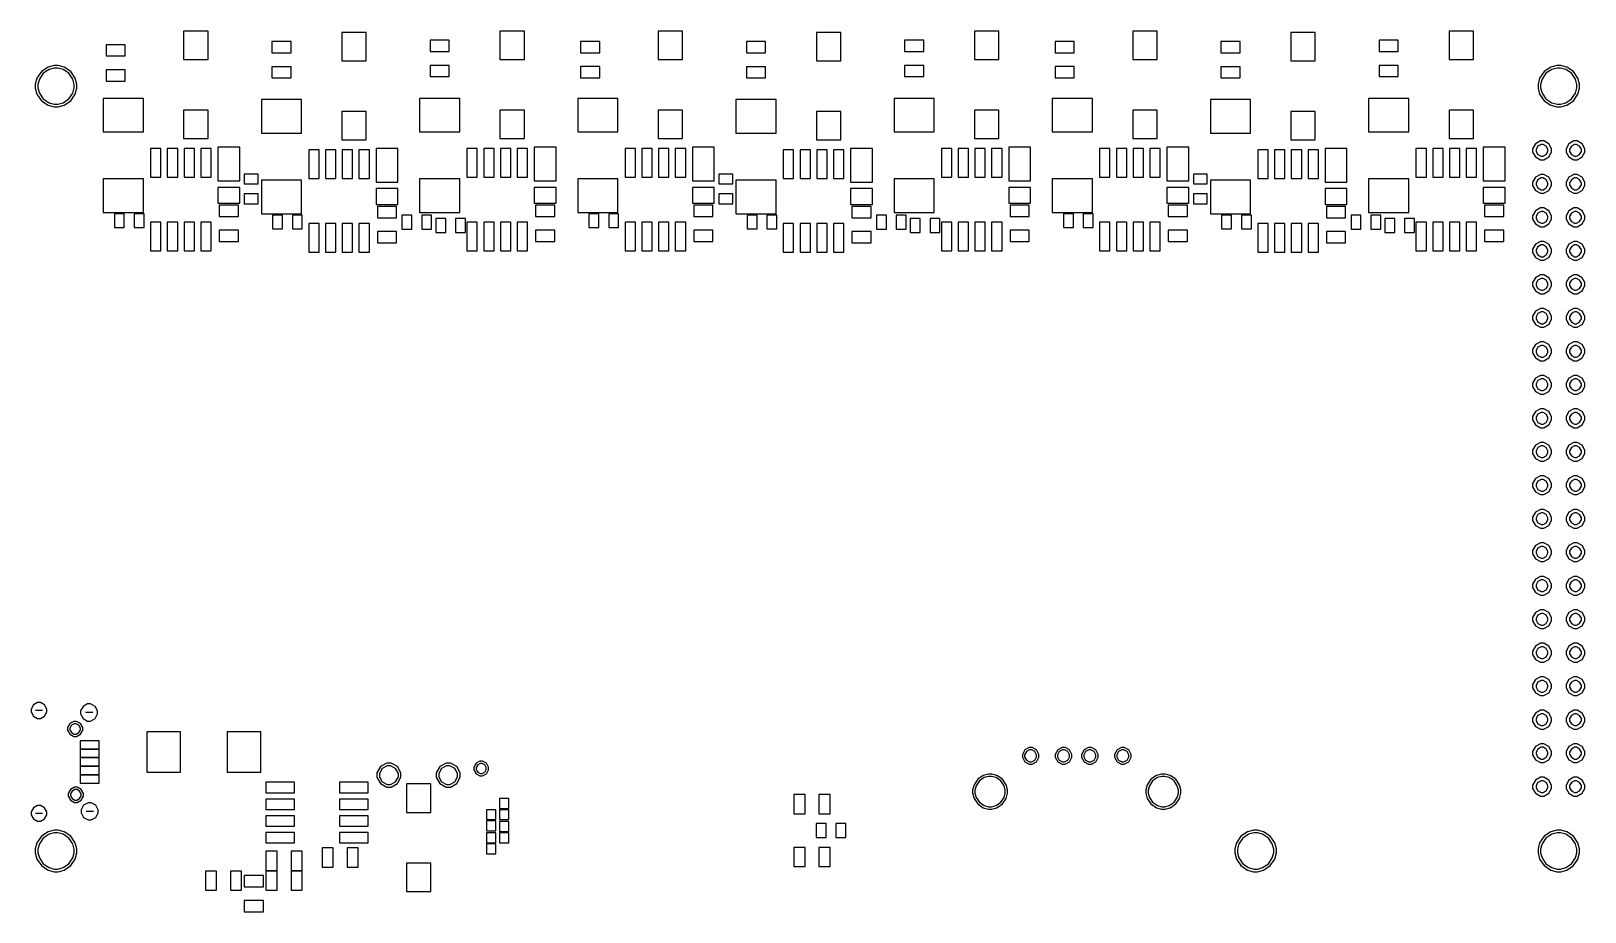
# Model space of a CAD drawing. Extents: x 0.06 to 4.7, y 0.01 to 2.64.
import ezdxf

# ---------------------------------------------------------------- set-up
doc = ezdxf.new("R2010")
doc.units = 0
doc.layers.get('0').update_dxf_attribs({"linetype": 'CONTINUOUS'})

msp = doc.modelspace()

# ---------------------------------------------------------------- linework, layer by layer
at = {"color": 0}
for p, q in [((0.344185, 2.604), (0.286947, 2.604)), ((0.286947, 2.604), (0.286947, 2.57042)), ((0.344185, 2.57042), (0.344185, 2.604)), ((0.591525, 2.64475), (0.518608, 2.64475)), ((0.518608, 2.64475), (0.518608, 2.56)), ((0.591525, 2.56), (0.591525, 2.64475)), ((0.839572, 2.61317), (0.782497, 2.61317)), ((0.782497, 2.61317), (0.782497, 2.57969)), ((0.839572, 2.57969), (0.839572, 2.61317)), ((1.06402, 2.64085), (0.991103, 2.64085)), ((0.991103, 2.64085), (0.991103, 2.5561)), ((1.06402, 2.5561), (1.06402, 2.64085)), ((1.31207, 2.61724), (1.25488, 2.61724)), ((1.25488, 2.61724), (1.25488, 2.58361)), ((1.31207, 2.58361), (1.31207, 2.61724)), ((1.53651, 2.64475), (1.46349, 2.64475)), ((1.46349, 2.64475), (1.46349, 2.56)), ((1.53651, 2.56), (1.53651, 2.64475)), ((1.7615, 2.61388), (1.70432, 2.61388)), ((1.70432, 2.61388), (1.70432, 2.58029)), ((1.7615, 2.58029), (1.7615, 2.61388)), ((2.0089, 2.64475), (1.93599, 2.64475)), ((1.93599, 2.64475), (1.93599, 2.56)), ((2.0089, 2.56), (2.0089, 2.64475)), ((2.25694, 2.61317), (2.19971, 2.61317)), ((2.19971, 2.61317), (2.19971, 2.57969)), ((2.25694, 2.57969), (2.25694, 2.61317)), ((2.48139, 2.64085), (2.40847, 2.64085)), ((2.40847, 2.64085), (2.40847, 2.5561)), ((2.48139, 2.5561), (2.48139, 2.64085)), ((2.72944, 2.61724), (2.67219, 2.61724)), ((2.67219, 2.61724), (2.67219, 2.58361)), ((2.72944, 2.58361), (2.72944, 2.61724)), ((2.95378, 2.64475), (2.88086, 2.64475)), ((2.88086, 2.64475), (2.88086, 2.56)), ((2.95378, 2.56), (2.95378, 2.64475)), ((3.17887, 2.61388), (3.12169, 2.61388)), ((3.12169, 2.61388), (3.12169, 2.58029)), ((3.17887, 2.58029), (3.17887, 2.61388)), ((3.42626, 2.64475), (3.35335, 2.64475)), ((3.35335, 2.64475), (3.35335, 2.56)), ((3.42626, 2.56), (3.42626, 2.64475)), ((3.67432, 2.61317), (3.61708, 2.61317)), ((3.61708, 2.61317), (3.61708, 2.57969)), ((3.67432, 2.57969), (3.67432, 2.61317)), ((3.8986, 2.64085), (3.82568, 2.64085)), ((3.82568, 2.64085), (3.82568, 2.5561)), ((3.8986, 2.5561), (3.8986, 2.64085)), ((4.14665, 2.61724), (4.08957, 2.61724)), ((4.08957, 2.61724), (4.08957, 2.58361)), ((4.14665, 2.58361), (4.14665, 2.61724)), ((4.3711, 2.64475), (4.29818, 2.64475)), ((4.29818, 2.64475), (4.29818, 2.56)), ((4.3711, 2.56), (4.3711, 2.64475)), ((0.286947, 2.57042), (0.344185, 2.57042)), ((0.518608, 2.56), (0.591525, 2.56)), ((0.782497, 2.57969), (0.839572, 2.57969)), ((0.991103, 2.5561), (1.06402, 2.5561)), ((1.25488, 2.58361), (1.31207, 2.58361)), ((1.46349, 2.56), (1.53651, 2.56)), ((1.70432, 2.58029), (1.7615, 2.58029)), ((1.93599, 2.56), (2.0089, 2.56)), ((2.19971, 2.57969), (2.25694, 2.57969)), ((2.40847, 2.5561), (2.48139, 2.5561)), ((2.67219, 2.58361), (2.72944, 2.58361)), ((2.88086, 2.56), (2.95378, 2.56)), ((3.12169, 2.58029), (3.17887, 2.58029)), ((3.35335, 2.56), (3.42626, 2.56)), ((3.61708, 2.57969), (3.67432, 2.57969)), ((3.82568, 2.5561), (3.8986, 2.5561)), ((4.08957, 2.58361), (4.14665, 2.58361)), ((4.29818, 2.56), (4.3711, 2.56)), ((0.093858, 2.52419), (0.080566, 2.50444)), ((0.113607, 2.53749), (0.093858, 2.52419)), ((0.131727, 2.54237), (0.113607, 2.53749)), ((0.137804, 2.54237), (0.131727, 2.54237)), ((0.143826, 2.54237), (0.137804, 2.54237)), ((0.161893, 2.53749), (0.143826, 2.54237)), ((0.18164, 2.52419), (0.161893, 2.53749)), ((0.194933, 2.50444), (0.18164, 2.52419)), ((0.344185, 2.52919), (0.286947, 2.52919)), ((0.286947, 2.52919), (0.286947, 2.49556)), ((0.344185, 2.49556), (0.344185, 2.52919)), ((0.839572, 2.53847), (0.782497, 2.53847)), ((0.782497, 2.53847), (0.782497, 2.50489)), ((0.839572, 2.50489), (0.839572, 2.53847)), ((1.31207, 2.54237), (1.25488, 2.54237)), ((1.25488, 2.54237), (1.25488, 2.50874)), ((1.25488, 2.50874), (1.31207, 2.50874)), ((1.31207, 2.50874), (1.31207, 2.54237)), ((1.7615, 2.53901), (1.70432, 2.53901)), ((1.70432, 2.53901), (1.70432, 2.50543)), ((1.7615, 2.50543), (1.7615, 2.53901)), ((2.25694, 2.53847), (2.19971, 2.53847)), ((2.19971, 2.53847), (2.19971, 2.50489)), ((2.25694, 2.50489), (2.25694, 2.53847)), ((2.72944, 2.54237), (2.67219, 2.54237)), ((2.67219, 2.54237), (2.67219, 2.50874)), ((2.67219, 2.50874), (2.72944, 2.50874)), ((2.72944, 2.50874), (2.72944, 2.54237)), ((3.17887, 2.53901), (3.12169, 2.53901)), ((3.12169, 2.53901), (3.12169, 2.50543)), ((3.17887, 2.50543), (3.17887, 2.53901)), ((3.67432, 2.53847), (3.61708, 2.53847)), ((3.61708, 2.53847), (3.61708, 2.50489)), ((3.67432, 2.50489), (3.67432, 2.53847)), ((4.14665, 2.54237), (4.08957, 2.54237)), ((4.08957, 2.54237), (4.08957, 2.50874)), ((4.08957, 2.50874), (4.14665, 2.50874)), ((4.14665, 2.50874), (4.14665, 2.54237)), ((4.58208, 2.52419), (4.56879, 2.50444)), ((4.60183, 2.53749), (4.58208, 2.52419)), ((4.6199, 2.54237), (4.60183, 2.53749)), ((4.62597, 2.54237), (4.6199, 2.54237)), ((4.632, 2.54237), (4.62597, 2.54237)), ((4.65007, 2.53749), (4.632, 2.54237)), ((4.66982, 2.52419), (4.65007, 2.53749)), ((4.68311, 2.50444), (4.66982, 2.52419)), ((0.080566, 2.50444), (0.075684, 2.48633)), ((0.075684, 2.48633), (0.075684, 2.48025)), ((0.075684, 2.48025), (0.075684, 2.47424)), ((0.075684, 2.47424), (0.080566, 2.45617)), ((0.199869, 2.48633), (0.194933, 2.50444)), ((0.194933, 2.45617), (0.199869, 2.47424)), ((0.199869, 2.48025), (0.199869, 2.48633)), ((0.199869, 2.47424), (0.199869, 2.48025)), ((0.286947, 2.49556), (0.344185, 2.49556)), ((0.782497, 2.50489), (0.839572, 2.50489)), ((1.70432, 2.50543), (1.7615, 2.50543)), ((2.19971, 2.50489), (2.25694, 2.50489)), ((3.12169, 2.50543), (3.17887, 2.50543)), ((3.61708, 2.50489), (3.67432, 2.50489)), ((4.56879, 2.50444), (4.56392, 2.48633)), ((4.56392, 2.48633), (4.56392, 2.48025)), ((4.56392, 2.48025), (4.56392, 2.47424)), ((4.56392, 2.47424), (4.56879, 2.45617)), ((4.68804, 2.48633), (4.68311, 2.50444)), ((4.68311, 2.45617), (4.68804, 2.47424)), ((4.68804, 2.48025), (4.68804, 2.48633)), ((4.68804, 2.47424), (4.68804, 2.48025)), ((0.080566, 2.45617), (0.093858, 2.43642)), ((0.093858, 2.43642), (0.113607, 2.42312)), ((0.113607, 2.42312), (0.131727, 2.41818)), ((0.131727, 2.41818), (0.137804, 2.41818)), ((0.137804, 2.41818), (0.143826, 2.41818)), ((0.143826, 2.41818), (0.161893, 2.42312)), ((0.161893, 2.42312), (0.18164, 2.43642)), ((0.18164, 2.43642), (0.194933, 2.45617)), ((0.3986, 2.4439), (0.278483, 2.4439)), ((0.278483, 2.4439), (0.278483, 2.34347)), ((0.3986, 2.34347), (0.3986, 2.4439)), ((0.871094, 2.44), (0.750976, 2.44)), ((0.750976, 2.44), (0.750976, 2.33957)), ((0.871094, 2.33957), (0.871094, 2.44)), ((1.34359, 2.4439), (1.22331, 2.4439)), ((1.22331, 2.4439), (1.22331, 2.34347)), ((1.34359, 2.34347), (1.34359, 2.4439)), ((1.81597, 2.4439), (1.69586, 2.4439)), ((1.69586, 2.4439), (1.69586, 2.34347)), ((1.81597, 2.34347), (1.81597, 2.4439)), ((2.28847, 2.44), (2.16818, 2.44)), ((2.16818, 2.44), (2.16818, 2.33957)), ((2.28847, 2.33957), (2.28847, 2.44)), ((2.76085, 2.4439), (2.64068, 2.4439)), ((2.64068, 2.4439), (2.64068, 2.34347)), ((2.76085, 2.34347), (2.76085, 2.4439)), ((3.23335, 2.4439), (3.11317, 2.4439)), ((3.11317, 2.4439), (3.11317, 2.34347)), ((3.23335, 2.34347), (3.23335, 2.4439)), ((3.70568, 2.44), (3.58556, 2.44)), ((3.58556, 2.44), (3.58556, 2.33957)), ((3.70568, 2.33957), (3.70568, 2.44)), ((4.17817, 2.4439), (4.05806, 2.4439)), ((4.05806, 2.4439), (4.05806, 2.34347)), ((4.17817, 2.34347), (4.17817, 2.4439)), ((4.56879, 2.45617), (4.58208, 2.43642)), ((4.58208, 2.43642), (4.60183, 2.42312)), ((4.60183, 2.42312), (4.6199, 2.41818)), ((4.6199, 2.41818), (4.62597, 2.41818)), ((4.62597, 2.41818), (4.632, 2.41818)), ((4.632, 2.41818), (4.65007, 2.42312)), ((4.65007, 2.42312), (4.66982, 2.43642)), ((4.66982, 2.43642), (4.68311, 2.45617)), ((0.591525, 2.40847), (0.518608, 2.40847)), ((0.518608, 2.40847), (0.518608, 2.32374)), ((0.591525, 2.32374), (0.591525, 2.40847)), ((1.06402, 2.40457), (0.991103, 2.40457)), ((0.991103, 2.40457), (0.991103, 2.31988)), ((1.06402, 2.31988), (1.06402, 2.40457)), ((1.53651, 2.40847), (1.46349, 2.40847)), ((1.46349, 2.40847), (1.46349, 2.32374)), ((1.53651, 2.32374), (1.53651, 2.40847)), ((2.0089, 2.40847), (1.93599, 2.40847)), ((1.93599, 2.40847), (1.93599, 2.32374)), ((2.0089, 2.32374), (2.0089, 2.40847)), ((2.48139, 2.40457), (2.40847, 2.40457)), ((2.40847, 2.40457), (2.40847, 2.31988)), ((2.48139, 2.31988), (2.48139, 2.40457)), ((2.95378, 2.40847), (2.88086, 2.40847)), ((2.88086, 2.40847), (2.88086, 2.32374)), ((2.95378, 2.32374), (2.95378, 2.40847)), ((3.42626, 2.40847), (3.35335, 2.40847)), ((3.35335, 2.40847), (3.35335, 2.32374)), ((3.42626, 2.32374), (3.42626, 2.40847)), ((3.8986, 2.40457), (3.82568, 2.40457)), ((3.82568, 2.40457), (3.82568, 2.31988)), ((3.8986, 2.31988), (3.8986, 2.40457)), ((4.3711, 2.40847), (4.29818, 2.40847)), ((4.29818, 2.40847), (4.29818, 2.32374)), ((4.3711, 2.32374), (4.3711, 2.40847)), ((0.278483, 2.34347), (0.3986, 2.34347)), ((0.518608, 2.32374), (0.591525, 2.32374)), ((0.750976, 2.33957), (0.871094, 2.33957)), ((1.22331, 2.34347), (1.34359, 2.34347)), ((1.46349, 2.32374), (1.53651, 2.32374)), ((1.69586, 2.34347), (1.81597, 2.34347)), ((1.93599, 2.32374), (2.0089, 2.32374)), ((2.16818, 2.33957), (2.28847, 2.33957)), ((2.64068, 2.34347), (2.76085, 2.34347)), ((2.88086, 2.32374), (2.95378, 2.32374)), ((3.11317, 2.34347), (3.23335, 2.34347)), ((3.35335, 2.32374), (3.42626, 2.32374)), ((3.58556, 2.33957), (3.70568, 2.33957)), ((4.05806, 2.34347), (4.17817, 2.34347)), ((4.29818, 2.32374), (4.3711, 2.32374)), ((0.450956, 2.29443), (0.419976, 2.29443)), ((0.419976, 2.29443), (0.419976, 2.2085)), ((0.450956, 2.2085), (0.450956, 2.29443)), ((0.500976, 2.29443), (0.469997, 2.29443)), ((0.469997, 2.29443), (0.469997, 2.2085)), ((0.500976, 2.2085), (0.500976, 2.29443)), ((0.550999, 2.29443), (0.520019, 2.29443)), ((0.520019, 2.29443), (0.520019, 2.2085)), ((0.550999, 2.2085), (0.550999, 2.29443)), ((0.600965, 2.29443), (0.569988, 2.29443)), ((0.569988, 2.29443), (0.569988, 2.2085)), ((0.600965, 2.2085), (0.600965, 2.29443)), ((0.686089, 2.29833), (0.620985, 2.29833)), ((0.620985, 2.29833), (0.620985, 2.19775)), ((0.686089, 2.19775), (0.686089, 2.29833)), ((0.92334, 2.29058), (0.892361, 2.29058)), ((0.892361, 2.29058), (0.892361, 2.20458)), ((0.92334, 2.20458), (0.92334, 2.29058)), ((0.973307, 2.29058), (0.942383, 2.29058)), ((0.942383, 2.29058), (0.942383, 2.20458)), ((0.973307, 2.20458), (0.973307, 2.29058)), ((0.991103, 2.31988), (1.06402, 2.31988)), ((1.02333, 2.29058), (0.99235, 2.29058)), ((0.99235, 2.29058), (0.99235, 2.20458)), ((1.02333, 2.20458), (1.02333, 2.29058)), ((1.07335, 2.29058), (1.04237, 2.29058)), ((1.04237, 2.29058), (1.04237, 2.20458)), ((1.07335, 2.20458), (1.07335, 2.29058)), ((1.15848, 2.29432), (1.09348, 2.29432)), ((1.09348, 2.29432), (1.09348, 2.1939)), ((1.15848, 2.1939), (1.15848, 2.29432)), ((1.39583, 2.29443), (1.36485, 2.29443)), ((1.36485, 2.29443), (1.36485, 2.2085)), ((1.39583, 2.2085), (1.39583, 2.29443)), ((1.44586, 2.29443), (1.41488, 2.29443)), ((1.41488, 2.29443), (1.41488, 2.2085)), ((1.44586, 2.2085), (1.44586, 2.29443)), ((1.49582, 2.29443), (1.46485, 2.29443)), ((1.46485, 2.29443), (1.46485, 2.2085)), ((1.49582, 2.2085), (1.49582, 2.29443)), ((1.54585, 2.29443), (1.51486, 2.29443)), ((1.51486, 2.29443), (1.51486, 2.2085)), ((1.54585, 2.2085), (1.54585, 2.29443)), ((1.63097, 2.29833), (1.56581, 2.29833)), ((1.56581, 2.29833), (1.56581, 2.19775)), ((1.63097, 2.19775), (1.63097, 2.29833)), ((1.86822, 2.29443), (1.83724, 2.29443)), ((1.83724, 2.29443), (1.83724, 2.2085)), ((1.86822, 2.2085), (1.86822, 2.29443)), ((1.91818, 2.29443), (1.88721, 2.29443)), ((1.88721, 2.29443), (1.88721, 2.2085)), ((1.91818, 2.2085), (1.91818, 2.29443)), ((1.96821, 2.29443), (1.93722, 2.29443)), ((1.93722, 2.29443), (1.93722, 2.2085)), ((1.96821, 2.2085), (1.96821, 2.29443)), ((2.01818, 2.29443), (1.98719, 2.29443)), ((1.98719, 2.29443), (1.98719, 2.2085)), ((2.01818, 2.2085), (2.01818, 2.29443)), ((2.10335, 2.29833), (2.03836, 2.29833)), ((2.03836, 2.29833), (2.03836, 2.19775)), ((2.10335, 2.19775), (2.10335, 2.29833)), ((2.34071, 2.29058), (2.30974, 2.29058)), ((2.30974, 2.29058), (2.30974, 2.20458)), ((2.34071, 2.20458), (2.34071, 2.29058)), ((2.39068, 2.29058), (2.35969, 2.29058)), ((2.35969, 2.29058), (2.35969, 2.20458)), ((2.39068, 2.20458), (2.39068, 2.29058)), ((2.40847, 2.31988), (2.48139, 2.31988)), ((2.44069, 2.29058), (2.40972, 2.29058)), ((2.40972, 2.29058), (2.40972, 2.20458)), ((2.44069, 2.20458), (2.44069, 2.29058)), ((2.49067, 2.29058), (2.45975, 2.29058)), ((2.45975, 2.29058), (2.45975, 2.20458)), ((2.49067, 2.20458), (2.49067, 2.29058)), ((2.57585, 2.29432), (2.51085, 2.29432)), ((2.51085, 2.29432), (2.51085, 2.1939)), ((2.57585, 2.1939), (2.57585, 2.29432)), ((2.81321, 2.29443), (2.78207, 2.29443)), ((2.78207, 2.29443), (2.78207, 2.2085)), ((2.81321, 2.2085), (2.81321, 2.29443)), ((2.86317, 2.29443), (2.83208, 2.29443)), ((2.83208, 2.29443), (2.83208, 2.2085)), ((2.86317, 2.2085), (2.86317, 2.29443)), ((2.91319, 2.29443), (2.88211, 2.29443)), ((2.88211, 2.29443), (2.88211, 2.2085)), ((2.91319, 2.2085), (2.91319, 2.29443)), ((2.96322, 2.29443), (2.93207, 2.29443)), ((2.93207, 2.29443), (2.93207, 2.2085)), ((2.96322, 2.2085), (2.96322, 2.29443)), ((3.04833, 2.29833), (2.98318, 2.29833)), ((2.98318, 2.29833), (2.98318, 2.19775)), ((3.04833, 2.19775), (3.04833, 2.29833)), ((3.28554, 2.29443), (3.25456, 2.29443)), ((3.25456, 2.29443), (3.25456, 2.2085)), ((3.28554, 2.2085), (3.28554, 2.29443)), ((3.33556, 2.29443), (3.30458, 2.29443)), ((3.30458, 2.29443), (3.30458, 2.2085)), ((3.33556, 2.2085), (3.33556, 2.29443)), ((3.38558, 2.29443), (3.3546, 2.29443)), ((3.3546, 2.29443), (3.3546, 2.2085)), ((3.38558, 2.2085), (3.38558, 2.29443)), ((3.43554, 2.29443), (3.40457, 2.29443)), ((3.40457, 2.29443), (3.40457, 2.2085)), ((3.43554, 2.2085), (3.43554, 2.29443)), ((3.52067, 2.29833), (3.45568, 2.29833)), ((3.45568, 2.29833), (3.45568, 2.19775)), ((3.52067, 2.19775), (3.52067, 2.29833)), ((3.75803, 2.29058), (3.72711, 2.29058)), ((3.72711, 2.29058), (3.72711, 2.20458)), ((3.75803, 2.20458), (3.75803, 2.29058)), ((3.80806, 2.29058), (3.77707, 2.29058)), ((3.77707, 2.29058), (3.77707, 2.20458)), ((3.80806, 2.20458), (3.80806, 2.29058)), ((3.82568, 2.31988), (3.8986, 2.31988)), ((3.85807, 2.29058), (3.8271, 2.29058)), ((3.8271, 2.29058), (3.8271, 2.20458)), ((3.85807, 2.20458), (3.85807, 2.29058)), ((3.90804, 2.29058), (3.87706, 2.29058)), ((3.87706, 2.29058), (3.87706, 2.20458)), ((3.90804, 2.20458), (3.90804, 2.29058)), ((3.99322, 2.29432), (3.92806, 2.29432)), ((3.92806, 2.29432), (3.92806, 2.1939)), ((3.99322, 2.1939), (3.99322, 2.29432)), ((4.23042, 2.29443), (4.19943, 2.29443)), ((4.19943, 2.29443), (4.19943, 2.2085)), ((4.23042, 2.2085), (4.23042, 2.29443)), ((4.28043, 2.29443), (4.24946, 2.29443)), ((4.24946, 2.29443), (4.24946, 2.2085)), ((4.28043, 2.2085), (4.28043, 2.29443)), ((4.3304, 2.29443), (4.29943, 2.29443)), ((4.29943, 2.29443), (4.29943, 2.2085)), ((4.3304, 2.2085), (4.3304, 2.29443)), ((4.38043, 2.29443), (4.34944, 2.29443)), ((4.34944, 2.29443), (4.34944, 2.2085)), ((4.38043, 2.2085), (4.38043, 2.29443)), ((4.46556, 2.29833), (4.40056, 2.29833)), ((4.40056, 2.29833), (4.40056, 2.19775)), ((4.46556, 2.19775), (4.46556, 2.29833)), ((4.5561, 2.30849), (4.5479, 2.29363)), ((4.5479, 2.29363), (4.5479, 2.28863)), ((4.5479, 2.28863), (4.5479, 2.28369)), ((4.5479, 2.28369), (4.5561, 2.26882)), ((4.57096, 2.31668), (4.5561, 2.30849)), ((4.57596, 2.31668), (4.57096, 2.31668)), ((4.58089, 2.31668), (4.57596, 2.31668)), ((4.59576, 2.30849), (4.58089, 2.31668)), ((4.604, 2.29363), (4.59576, 2.30849)), ((4.59576, 2.26882), (4.604, 2.28369)), ((4.604, 2.28863), (4.604, 2.29363)), ((4.604, 2.28369), (4.604, 2.28863)), ((4.65614, 2.30849), (4.64789, 2.29363)), ((4.64789, 2.29363), (4.64789, 2.28863)), ((4.64789, 2.28863), (4.64789, 2.28369)), ((4.64789, 2.28369), (4.65614, 2.26882)), ((4.67101, 2.31668), (4.65614, 2.30849)), ((4.676, 2.31668), (4.67101, 2.31668)), ((4.68093, 2.31668), (4.676, 2.31668)), ((4.69581, 2.30849), (4.68093, 2.31668)), ((4.70404, 2.29363), (4.69581, 2.30849)), ((4.69581, 2.26882), (4.70404, 2.28369)), ((4.70404, 2.28863), (4.70404, 2.29363)), ((4.70404, 2.28369), (4.70404, 2.28863)), ((4.5561, 2.26882), (4.57096, 2.26058)), ((4.57096, 2.26058), (4.57596, 2.26058)), ((4.57596, 2.26058), (4.58089, 2.26058)), ((4.58089, 2.26058), (4.59576, 2.26882)), ((4.65614, 2.26882), (4.67101, 2.26058)), ((4.67101, 2.26058), (4.676, 2.26058)), ((4.676, 2.26058), (4.68093, 2.26058)), ((4.68093, 2.26058), (4.69581, 2.26882)), ((0.3986, 2.20378), (0.278483, 2.20378)), ((0.278483, 2.20378), (0.278483, 2.10335)), ((0.3986, 2.10335), (0.3986, 2.20378)), ((0.419976, 2.2085), (0.450956, 2.2085)), ((0.469997, 2.2085), (0.500976, 2.2085)), ((0.520019, 2.2085), (0.550999, 2.2085)), ((0.569988, 2.2085), (0.600965, 2.2085)), ((0.620985, 2.19775), (0.686089, 2.19775)), ((0.741265, 2.21793), (0.699869, 2.21793)), ((0.699869, 2.21793), (0.699869, 2.18821)), ((0.699869, 2.18821), (0.741265, 2.18821)), ((0.741265, 2.18821), (0.741265, 2.21793)), ((0.871094, 2.19988), (0.750976, 2.19988)), ((0.750976, 2.19988), (0.750976, 2.09928)), ((0.871094, 2.09928), (0.871094, 2.19988)), ((0.892361, 2.20458), (0.92334, 2.20458)), ((0.942383, 2.20458), (0.973307, 2.20458)), ((0.99235, 2.20458), (1.02333, 2.20458)), ((1.04237, 2.20458), (1.07335, 2.20458)), ((1.09348, 2.1939), (1.15848, 2.1939)), ((1.34359, 2.20378), (1.22331, 2.20378)), ((1.22331, 2.20378), (1.22331, 2.10335)), ((1.34359, 2.10335), (1.34359, 2.20378)), ((1.36485, 2.2085), (1.39583, 2.2085)), ((1.41488, 2.2085), (1.44586, 2.2085)), ((1.46485, 2.2085), (1.49582, 2.2085)), ((1.51486, 2.2085), (1.54585, 2.2085)), ((1.56581, 2.19775), (1.63097, 2.19775)), ((1.81597, 2.20378), (1.69586, 2.20378)), ((1.69586, 2.20378), (1.69586, 2.10335)), ((1.81597, 2.10335), (1.81597, 2.20378)), ((1.83724, 2.2085), (1.86822, 2.2085)), ((1.88721, 2.2085), (1.91818, 2.2085)), ((1.93722, 2.2085), (1.96821, 2.2085)), ((1.98719, 2.2085), (2.01818, 2.2085)), ((2.03836, 2.19775), (2.10335, 2.19775)), ((2.15864, 2.21793), (2.11724, 2.21793)), ((2.11724, 2.21793), (2.11724, 2.18821)), ((2.11724, 2.18821), (2.15864, 2.18821)), ((2.15864, 2.18821), (2.15864, 2.21793)), ((2.28847, 2.19988), (2.16818, 2.19988)), ((2.16818, 2.19988), (2.16818, 2.09928)), ((2.28847, 2.09928), (2.28847, 2.19988)), ((2.30974, 2.20458), (2.34071, 2.20458)), ((2.35969, 2.20458), (2.39068, 2.20458)), ((2.40972, 2.20458), (2.44069, 2.20458)), ((2.45975, 2.20458), (2.49067, 2.20458)), ((2.51085, 2.1939), (2.57585, 2.1939)), ((2.76085, 2.20378), (2.64068, 2.20378)), ((2.64068, 2.20378), (2.64068, 2.10335)), ((2.76085, 2.10335), (2.76085, 2.20378)), ((2.78207, 2.2085), (2.81321, 2.2085)), ((2.83208, 2.2085), (2.86317, 2.2085)), ((2.88211, 2.2085), (2.91319, 2.2085)), ((2.93207, 2.2085), (2.96322, 2.2085)), ((2.98318, 2.19775), (3.04833, 2.19775)), ((3.23335, 2.20378), (3.11317, 2.20378)), ((3.11317, 2.20378), (3.11317, 2.10335)), ((3.23335, 2.10335), (3.23335, 2.20378)), ((3.25456, 2.2085), (3.28554, 2.2085)), ((3.30458, 2.2085), (3.33556, 2.2085)), ((3.3546, 2.2085), (3.38558, 2.2085)), ((3.40457, 2.2085), (3.43554, 2.2085)), ((3.45568, 2.19775), (3.52067, 2.19775)), ((3.57596, 2.21793), (3.53456, 2.21793)), ((3.53456, 2.21793), (3.53456, 2.18821)), ((3.53456, 2.18821), (3.57596, 2.18821)), ((3.57596, 2.18821), (3.57596, 2.21793)), ((3.70568, 2.19988), (3.58556, 2.19988)), ((3.58556, 2.19988), (3.58556, 2.09928)), ((3.70568, 2.09928), (3.70568, 2.19988)), ((3.72711, 2.20458), (3.75803, 2.20458)), ((3.77707, 2.20458), (3.80806, 2.20458)), ((3.8271, 2.20458), (3.85807, 2.20458)), ((3.87706, 2.20458), (3.90804, 2.20458)), ((3.92806, 2.1939), (3.99322, 2.1939)), ((4.17817, 2.20378), (4.05806, 2.20378)), ((4.05806, 2.20378), (4.05806, 2.10335)), ((4.17817, 2.10335), (4.17817, 2.20378)), ((4.19943, 2.2085), (4.23042, 2.2085)), ((4.24946, 2.2085), (4.28043, 2.2085)), ((4.29943, 2.2085), (4.3304, 2.2085)), ((4.34944, 2.2085), (4.38043, 2.2085)), ((4.40056, 2.19775), (4.46556, 2.19775)), ((4.5561, 2.20844), (4.5479, 2.19358)), ((4.5479, 2.19358), (4.5479, 2.18858)), ((4.5479, 2.18858), (4.5479, 2.18365)), ((4.5479, 2.18365), (4.5561, 2.16878)), ((4.57096, 2.21669), (4.5561, 2.20844)), ((4.57596, 2.21669), (4.57096, 2.21669)), ((4.58089, 2.21669), (4.57596, 2.21669)), ((4.59576, 2.20844), (4.58089, 2.21669)), ((4.604, 2.19358), (4.59576, 2.20844)), ((4.59576, 2.16878), (4.604, 2.18365)), ((4.604, 2.18858), (4.604, 2.19358)), ((4.604, 2.18365), (4.604, 2.18858)), ((4.65614, 2.20844), (4.64789, 2.19358)), ((4.64789, 2.19358), (4.64789, 2.18858)), ((4.64789, 2.18858), (4.64789, 2.18365)), ((4.64789, 2.18365), (4.65614, 2.16878)), ((4.67101, 2.21669), (4.65614, 2.20844)), ((4.676, 2.21669), (4.67101, 2.21669)), ((4.68093, 2.21669), (4.676, 2.21669)), ((4.69581, 2.20844), (4.68093, 2.21669)), ((4.70404, 2.19358), (4.69581, 2.20844)), ((4.69581, 2.16878), (4.70404, 2.18365)), ((4.70404, 2.18858), (4.70404, 2.19358)), ((4.70404, 2.18365), (4.70404, 2.18858)), ((0.686089, 2.17817), (0.620985, 2.17817)), ((0.620985, 2.17817), (0.620985, 2.13086)), ((0.686089, 2.13086), (0.686089, 2.17817)), ((0.741265, 2.1589), (0.699869, 2.1589)), ((0.699869, 2.1589), (0.699869, 2.12918)), ((0.741265, 2.12918), (0.741265, 2.1589)), ((1.15848, 2.17432), (1.09348, 2.17432)), ((1.09348, 2.17432), (1.09348, 2.12696)), ((1.15848, 2.12696), (1.15848, 2.17432)), ((1.63097, 2.17817), (1.56581, 2.17817)), ((1.56581, 2.17817), (1.56581, 2.13086)), ((1.63097, 2.13086), (1.63097, 2.17817)), ((2.10335, 2.17817), (2.03836, 2.17817)), ((2.03836, 2.17817), (2.03836, 2.13086)), ((2.10335, 2.13086), (2.10335, 2.17817)), ((2.15864, 2.1589), (2.11724, 2.1589)), ((2.11724, 2.1589), (2.11724, 2.12918)), ((2.15864, 2.12918), (2.15864, 2.1589)), ((2.57585, 2.17432), (2.51085, 2.17432)), ((2.51085, 2.17432), (2.51085, 2.12696)), ((2.57585, 2.12696), (2.57585, 2.17432)), ((3.04833, 2.17817), (2.98318, 2.17817)), ((2.98318, 2.17817), (2.98318, 2.13086)), ((3.04833, 2.13086), (3.04833, 2.17817)), ((3.52067, 2.17817), (3.45568, 2.17817)), ((3.45568, 2.17817), (3.45568, 2.13086)), ((3.52067, 2.13086), (3.52067, 2.17817)), ((3.57596, 2.1589), (3.53456, 2.1589)), ((3.53456, 2.1589), (3.53456, 2.12918)), ((3.57596, 2.12918), (3.57596, 2.1589)), ((3.99322, 2.17432), (3.92806, 2.17432)), ((3.92806, 2.17432), (3.92806, 2.12696)), ((3.99322, 2.12696), (3.99322, 2.17432)), ((4.46556, 2.17817), (4.40056, 2.17817)), ((4.40056, 2.17817), (4.40056, 2.13086)), ((4.46556, 2.13086), (4.46556, 2.17817)), ((4.5561, 2.16878), (4.57096, 2.16054)), ((4.57096, 2.16054), (4.57596, 2.16054)), ((4.57596, 2.16054), (4.58089, 2.16054)), ((4.58089, 2.16054), (4.59576, 2.16878)), ((4.65614, 2.16878), (4.67101, 2.16054)), ((4.67101, 2.16054), (4.676, 2.16054)), ((4.676, 2.16054), (4.68093, 2.16054)), ((4.68093, 2.16054), (4.69581, 2.16878)), ((0.278483, 2.10335), (0.3986, 2.10335)), ((0.341525, 2.09944), (0.311957, 2.09944)), ((0.311957, 2.09944), (0.311957, 2.05806)), ((0.341525, 2.05806), (0.341525, 2.09944)), ((0.400717, 2.09944), (0.370985, 2.09944)), ((0.370985, 2.09944), (0.370985, 2.05806)), ((0.400717, 2.05806), (0.400717, 2.09944)), ((0.620985, 2.13086), (0.686089, 2.13086)), ((0.682075, 2.125), (0.625, 2.125)), ((0.625, 2.125), (0.625, 2.09153)), ((0.625, 2.09153), (0.682075, 2.09153)), ((0.682075, 2.09153), (0.682075, 2.125)), ((0.699869, 2.12918), (0.741265, 2.12918)), ((0.750976, 2.09928), (0.871094, 2.09928)), ((0.814019, 2.09554), (0.784451, 2.09554)), ((0.784451, 2.09554), (0.784451, 2.05404)), ((0.814019, 2.05404), (0.814019, 2.09554)), ((0.873047, 2.09554), (0.843479, 2.09554)), ((0.843479, 2.09554), (0.843479, 2.05404)), ((0.873047, 2.05404), (0.873047, 2.09554)), ((1.09348, 2.12696), (1.15848, 2.12696)), ((1.15457, 2.1211), (1.09738, 2.1211)), ((1.09738, 2.1211), (1.09738, 2.08751)), ((1.15457, 2.08751), (1.15457, 2.1211)), ((1.20041, 2.09472), (1.17084, 2.09472)), ((1.17084, 2.09472), (1.17084, 2.05333)), ((1.20041, 2.05333), (1.20041, 2.09472)), ((1.22331, 2.10335), (1.34359, 2.10335)), ((1.25944, 2.09472), (1.22987, 2.09472)), ((1.22987, 2.09472), (1.22987, 2.05333)), ((1.25944, 2.05333), (1.25944, 2.09472)), ((1.56581, 2.13086), (1.63097, 2.13086)), ((1.62706, 2.125), (1.56987, 2.125)), ((1.56987, 2.125), (1.56987, 2.09153)), ((1.56987, 2.09153), (1.62706, 2.09153)), ((1.62706, 2.09153), (1.62706, 2.125)), ((1.69586, 2.10335), (1.81597, 2.10335)), ((1.7589, 2.09944), (1.72933, 2.09944)), ((1.72933, 2.09944), (1.72933, 2.05806)), ((1.7589, 2.05806), (1.7589, 2.09944)), ((1.81793, 2.09944), (1.78836, 2.09944)), ((1.78836, 2.09944), (1.78836, 2.05806)), ((1.81793, 2.05806), (1.81793, 2.09944)), ((2.03836, 2.13086), (2.10335, 2.13086)), ((2.09944, 2.125), (2.04221, 2.125)), ((2.04221, 2.125), (2.04221, 2.09153)), ((2.04221, 2.09153), (2.09944, 2.09153)), ((2.09944, 2.09153), (2.09944, 2.125)), ((2.11724, 2.12918), (2.15864, 2.12918)), ((2.16818, 2.09928), (2.28847, 2.09928)), ((2.23139, 2.09554), (2.20167, 2.09554)), ((2.20167, 2.09554), (2.20167, 2.05404)), ((2.23139, 2.05404), (2.23139, 2.09554)), ((2.29042, 2.09554), (2.26085, 2.09554)), ((2.26085, 2.09554), (2.26085, 2.05404)), ((2.29042, 2.05404), (2.29042, 2.09554)), ((2.51085, 2.12696), (2.57585, 2.12696)), ((2.57194, 2.1211), (2.51471, 2.1211)), ((2.51471, 2.1211), (2.51471, 2.08751)), ((2.57194, 2.08751), (2.57194, 2.1211)), ((2.61778, 2.09472), (2.58806, 2.09472)), ((2.58806, 2.09472), (2.58806, 2.05333)), ((2.61778, 2.05333), (2.61778, 2.09472)), ((2.64068, 2.10335), (2.76085, 2.10335)), ((2.67681, 2.09472), (2.64725, 2.09472)), ((2.64725, 2.09472), (2.64725, 2.05333)), ((2.67681, 2.05333), (2.67681, 2.09472)), ((2.98318, 2.13086), (3.04833, 2.13086)), ((3.04432, 2.125), (2.98719, 2.125)), ((2.98719, 2.125), (2.98719, 2.09153)), ((2.98719, 2.09153), (3.04432, 2.09153)), ((3.04432, 2.09153), (3.04432, 2.125)), ((3.11317, 2.10335), (3.23335, 2.10335)), ((3.17626, 2.09944), (3.14665, 2.09944)), ((3.14665, 2.09944), (3.14665, 2.05806)), ((3.17626, 2.05806), (3.17626, 2.09944)), ((3.23529, 2.09944), (3.20568, 2.09944)), ((3.20568, 2.09944), (3.20568, 2.05806)), ((3.23529, 2.05806), (3.23529, 2.09944)), ((3.45568, 2.13086), (3.52067, 2.13086)), ((3.51682, 2.125), (3.45958, 2.125)), ((3.45958, 2.125), (3.45958, 2.09153)), ((3.45958, 2.09153), (3.51682, 2.09153)), ((3.51682, 2.09153), (3.51682, 2.125)), ((3.53456, 2.12918), (3.57596, 2.12918)), ((3.58556, 2.09928), (3.70568, 2.09928)), ((3.6486, 2.09554), (3.61903, 2.09554)), ((3.61903, 2.09554), (3.61903, 2.05404)), ((3.6486, 2.05404), (3.6486, 2.09554)), ((3.70779, 2.09554), (3.67806, 2.09554)), ((3.67806, 2.09554), (3.67806, 2.05404)), ((3.70779, 2.05404), (3.70779, 2.09554)), ((3.92806, 2.12696), (3.99322, 2.12696)), ((3.98915, 2.1211), (3.93207, 2.1211)), ((3.93207, 2.1211), (3.93207, 2.08751)), ((3.98915, 2.08751), (3.98915, 2.1211)), ((4.035, 2.09472), (4.00543, 2.09472)), ((4.00543, 2.09472), (4.00543, 2.05333)), ((4.035, 2.05333), (4.035, 2.09472)), ((4.05806, 2.10335), (4.17817, 2.10335)), ((4.09418, 2.09472), (4.06446, 2.09472)), ((4.06446, 2.09472), (4.06446, 2.05333)), ((4.09418, 2.05333), (4.09418, 2.09472)), ((4.40056, 2.13086), (4.46556, 2.13086)), ((4.46164, 2.125), (4.40446, 2.125)), ((4.40446, 2.125), (4.40446, 2.09153)), ((4.40446, 2.09153), (4.46164, 2.09153)), ((4.46164, 2.09153), (4.46164, 2.125)), ((4.5561, 2.10846), (4.5479, 2.09358)), ((4.5479, 2.09358), (4.5479, 2.0886)), ((4.5479, 2.0886), (4.5479, 2.08365)), ((4.57096, 2.11664), (4.5561, 2.10846)), ((4.57596, 2.11664), (4.57096, 2.11664)), ((4.58089, 2.11664), (4.57596, 2.11664)), ((4.59576, 2.10846), (4.58089, 2.11664)), ((4.604, 2.09358), (4.59576, 2.10846)), ((4.604, 2.0886), (4.604, 2.09358)), ((4.604, 2.08365), (4.604, 2.0886)), ((4.65614, 2.10846), (4.64789, 2.09358)), ((4.64789, 2.09358), (4.64789, 2.0886)), ((4.64789, 2.0886), (4.64789, 2.08365)), ((4.67101, 2.11664), (4.65614, 2.10846)), ((4.676, 2.11664), (4.67101, 2.11664)), ((4.68093, 2.11664), (4.676, 2.11664)), ((4.69581, 2.10846), (4.68093, 2.11664)), ((4.70404, 2.09358), (4.69581, 2.10846)), ((4.70404, 2.0886), (4.70404, 2.09358)), ((4.70404, 2.08365), (4.70404, 2.0886)), ((0.311957, 2.05806), (0.341525, 2.05806)), ((0.370985, 2.05806), (0.400717, 2.05806)), ((0.450956, 2.07443), (0.419976, 2.07443)), ((0.419976, 2.07443), (0.419976, 1.9885)), ((0.450956, 1.9885), (0.450956, 2.07443)), ((0.500976, 2.07443), (0.469997, 2.07443)), ((0.469997, 2.07443), (0.469997, 1.9885)), ((0.500976, 1.9885), (0.500976, 2.07443)), ((0.550999, 2.07443), (0.520019, 2.07443)), ((0.520019, 2.07443), (0.520019, 1.9885)), ((0.550999, 1.9885), (0.550999, 2.07443)), ((0.600965, 2.07443), (0.569988, 2.07443)), ((0.569988, 2.07443), (0.569988, 1.9885)), ((0.600965, 1.9885), (0.600965, 2.07443)), ((0.682075, 2.05029), (0.625, 2.05029)), ((0.625, 2.05029), (0.625, 2.01665)), ((0.682075, 2.01665), (0.682075, 2.05029)), ((0.784451, 2.05404), (0.814019, 2.05404)), ((0.843479, 2.05404), (0.873047, 2.05404)), ((0.92334, 2.07053), (0.892361, 2.07053)), ((0.892361, 2.07053), (0.892361, 1.9846)), ((0.92334, 1.9846), (0.92334, 2.07053)), ((0.973307, 2.07053), (0.942383, 2.07053)), ((0.942383, 2.07053), (0.942383, 1.9846)), ((0.973307, 1.9846), (0.973307, 2.07053)), ((1.02333, 2.07053), (0.99235, 2.07053)), ((0.99235, 2.07053), (0.99235, 1.9846)), ((1.02333, 1.9846), (1.02333, 2.07053)), ((1.07335, 2.07053), (1.04237, 2.07053)), ((1.04237, 2.07053), (1.04237, 1.9846)), ((1.07335, 1.9846), (1.07335, 2.07053)), ((1.09738, 2.08751), (1.15457, 2.08751)), ((1.15457, 2.04622), (1.09738, 2.04622)), ((1.09738, 2.04622), (1.09738, 2.01281)), ((1.15457, 2.01281), (1.15457, 2.04622)), ((1.17084, 2.05333), (1.20041, 2.05333)), ((1.22987, 2.05333), (1.25944, 2.05333)), ((1.30138, 2.08475), (1.27165, 2.08475)), ((1.27165, 2.08475), (1.27165, 2.04335)), ((1.27165, 2.04335), (1.30138, 2.04335)), ((1.30138, 2.04335), (1.30138, 2.08475)), ((1.36041, 2.08475), (1.33084, 2.08475)), ((1.33084, 2.08475), (1.33084, 2.04335)), ((1.33084, 2.04335), (1.36041, 2.04335)), ((1.36041, 2.04335), (1.36041, 2.08475)), ((1.39583, 2.07443), (1.36485, 2.07443)), ((1.36485, 2.07443), (1.36485, 1.9885)), ((1.39583, 1.9885), (1.39583, 2.07443)), ((1.44586, 2.07443), (1.41488, 2.07443)), ((1.41488, 2.07443), (1.41488, 1.9885)), ((1.44586, 1.9885), (1.44586, 2.07443)), ((1.49582, 2.07443), (1.46485, 2.07443)), ((1.46485, 2.07443), (1.46485, 1.9885)), ((1.49582, 1.9885), (1.49582, 2.07443)), ((1.54585, 2.07443), (1.51486, 2.07443)), ((1.51486, 2.07443), (1.51486, 1.9885)), ((1.54585, 1.9885), (1.54585, 2.07443)), ((1.62706, 2.05029), (1.56987, 2.05029)), ((1.56987, 2.05029), (1.56987, 2.01665)), ((1.62706, 2.01665), (1.62706, 2.05029)), ((1.72933, 2.05806), (1.7589, 2.05806)), ((1.78836, 2.05806), (1.81793, 2.05806)), ((1.86822, 2.07443), (1.83724, 2.07443)), ((1.83724, 2.07443), (1.83724, 1.9885)), ((1.86822, 1.9885), (1.86822, 2.07443)), ((1.91818, 2.07443), (1.88721, 2.07443)), ((1.88721, 2.07443), (1.88721, 1.9885)), ((1.91818, 1.9885), (1.91818, 2.07443)), ((1.96821, 2.07443), (1.93722, 2.07443)), ((1.93722, 2.07443), (1.93722, 1.9885)), ((1.96821, 1.9885), (1.96821, 2.07443)), ((2.01818, 2.07443), (1.98719, 2.07443)), ((1.98719, 2.07443), (1.98719, 1.9885)), ((2.01818, 1.9885), (2.01818, 2.07443)), ((2.09944, 2.05029), (2.04221, 2.05029)), ((2.04221, 2.05029), (2.04221, 2.01665)), ((2.09944, 2.01665), (2.09944, 2.05029)), ((2.20167, 2.05404), (2.23139, 2.05404)), ((2.26085, 2.05404), (2.29042, 2.05404)), ((2.34071, 2.07053), (2.30974, 2.07053)), ((2.30974, 2.07053), (2.30974, 1.9846)), ((2.34071, 1.9846), (2.34071, 2.07053)), ((2.39068, 2.07053), (2.35969, 2.07053)), ((2.35969, 2.07053), (2.35969, 1.9846)), ((2.39068, 1.9846), (2.39068, 2.07053)), ((2.44069, 2.07053), (2.40972, 2.07053)), ((2.40972, 2.07053), (2.40972, 1.9846)), ((2.44069, 1.9846), (2.44069, 2.07053)), ((2.49067, 2.07053), (2.45975, 2.07053)), ((2.45975, 2.07053), (2.45975, 1.9846)), ((2.49067, 1.9846), (2.49067, 2.07053)), ((2.51471, 2.08751), (2.57194, 2.08751)), ((2.57194, 2.04622), (2.51471, 2.04622)), ((2.51471, 2.04622), (2.51471, 2.01281)), ((2.57194, 2.01281), (2.57194, 2.04622)), ((2.58806, 2.05333), (2.61778, 2.05333)), ((2.64725, 2.05333), (2.67681, 2.05333)), ((2.71858, 2.08475), (2.68901, 2.08475)), ((2.68901, 2.08475), (2.68901, 2.04335)), ((2.68901, 2.04335), (2.71858, 2.04335)), ((2.71858, 2.04335), (2.71858, 2.08475)), ((2.77778, 2.08475), (2.74804, 2.08475)), ((2.74804, 2.08475), (2.74804, 2.04335)), ((2.74804, 2.04335), (2.77778, 2.04335)), ((2.77778, 2.04335), (2.77778, 2.08475)), ((2.81321, 2.07443), (2.78207, 2.07443)), ((2.78207, 2.07443), (2.78207, 1.9885)), ((2.81321, 1.9885), (2.81321, 2.07443)), ((2.86317, 2.07443), (2.83208, 2.07443)), ((2.83208, 2.07443), (2.83208, 1.9885)), ((2.86317, 1.9885), (2.86317, 2.07443)), ((2.91319, 2.07443), (2.88211, 2.07443)), ((2.88211, 2.07443), (2.88211, 1.9885)), ((2.91319, 1.9885), (2.91319, 2.07443)), ((2.96322, 2.07443), (2.93207, 2.07443)), ((2.93207, 2.07443), (2.93207, 1.9885)), ((2.96322, 1.9885), (2.96322, 2.07443)), ((3.04432, 2.05029), (2.98719, 2.05029)), ((2.98719, 2.05029), (2.98719, 2.01665)), ((3.04432, 2.01665), (3.04432, 2.05029)), ((3.14665, 2.05806), (3.17626, 2.05806)), ((3.20568, 2.05806), (3.23529, 2.05806)), ((3.28554, 2.07443), (3.25456, 2.07443)), ((3.25456, 2.07443), (3.25456, 1.9885)), ((3.28554, 1.9885), (3.28554, 2.07443)), ((3.33556, 2.07443), (3.30458, 2.07443)), ((3.30458, 2.07443), (3.30458, 1.9885)), ((3.33556, 1.9885), (3.33556, 2.07443)), ((3.38558, 2.07443), (3.3546, 2.07443)), ((3.3546, 2.07443), (3.3546, 1.9885)), ((3.38558, 1.9885), (3.38558, 2.07443)), ((3.43554, 2.07443), (3.40457, 2.07443)), ((3.40457, 2.07443), (3.40457, 1.9885)), ((3.43554, 1.9885), (3.43554, 2.07443)), ((3.51682, 2.05029), (3.45958, 2.05029)), ((3.45958, 2.05029), (3.45958, 2.01665)), ((3.51682, 2.01665), (3.51682, 2.05029)), ((3.61903, 2.05404), (3.6486, 2.05404)), ((3.67806, 2.05404), (3.70779, 2.05404)), ((3.75803, 2.07053), (3.72711, 2.07053)), ((3.72711, 2.07053), (3.72711, 1.9846)), ((3.75803, 1.9846), (3.75803, 2.07053)), ((3.80806, 2.07053), (3.77707, 2.07053)), ((3.77707, 2.07053), (3.77707, 1.9846)), ((3.80806, 1.9846), (3.80806, 2.07053)), ((3.85807, 2.07053), (3.8271, 2.07053)), ((3.8271, 2.07053), (3.8271, 1.9846)), ((3.85807, 1.9846), (3.85807, 2.07053)), ((3.90804, 2.07053), (3.87706, 2.07053)), ((3.87706, 2.07053), (3.87706, 1.9846)), ((3.90804, 1.9846), (3.90804, 2.07053)), ((3.93207, 2.08751), (3.98915, 2.08751)), ((3.98915, 2.04622), (3.93207, 2.04622)), ((3.93207, 2.04622), (3.93207, 2.01281)), ((3.98915, 2.01281), (3.98915, 2.04622)), ((4.00543, 2.05333), (4.035, 2.05333)), ((4.06446, 2.05333), (4.09418, 2.05333)), ((4.13596, 2.08475), (4.10639, 2.08475)), ((4.10639, 2.08475), (4.10639, 2.04335)), ((4.10639, 2.04335), (4.13596, 2.04335)), ((4.13596, 2.04335), (4.13596, 2.08475)), ((4.19499, 2.08475), (4.16542, 2.08475)), ((4.16542, 2.08475), (4.16542, 2.04335)), ((4.16542, 2.04335), (4.19499, 2.04335)), ((4.19499, 2.04335), (4.19499, 2.08475)), ((4.23042, 2.07443), (4.19943, 2.07443)), ((4.19943, 2.07443), (4.19943, 1.9885)), ((4.23042, 1.9885), (4.23042, 2.07443)), ((4.28043, 2.07443), (4.24946, 2.07443)), ((4.24946, 2.07443), (4.24946, 1.9885)), ((4.28043, 1.9885), (4.28043, 2.07443)), ((4.3304, 2.07443), (4.29943, 2.07443)), ((4.29943, 2.07443), (4.29943, 1.9885)), ((4.3304, 1.9885), (4.3304, 2.07443)), ((4.38043, 2.07443), (4.34944, 2.07443)), ((4.34944, 2.07443), (4.34944, 1.9885)), ((4.38043, 1.9885), (4.38043, 2.07443)), ((4.46164, 2.05029), (4.40446, 2.05029)), ((4.40446, 2.05029), (4.40446, 2.01665)), ((4.46164, 2.01665), (4.46164, 2.05029)), ((4.5479, 2.08365), (4.5561, 2.06879)), ((4.5561, 2.06879), (4.57096, 2.06054)), ((4.57096, 2.06054), (4.57596, 2.06054)), ((4.57596, 2.06054), (4.58089, 2.06054)), ((4.58089, 2.06054), (4.59576, 2.06879)), ((4.59576, 2.06879), (4.604, 2.08365)), ((4.64789, 2.08365), (4.65614, 2.06879)), ((4.65614, 2.06879), (4.67101, 2.06054)), ((4.67101, 2.06054), (4.676, 2.06054)), ((4.676, 2.06054), (4.68093, 2.06054)), ((4.68093, 2.06054), (4.69581, 2.06879)), ((4.69581, 2.06879), (4.70404, 2.08365)), ((0.625, 2.01665), (0.682075, 2.01665)), ((1.09738, 2.01281), (1.15457, 2.01281)), ((1.56987, 2.01665), (1.62706, 2.01665)), ((2.04221, 2.01665), (2.09944, 2.01665)), ((2.51471, 2.01281), (2.57194, 2.01281)), ((2.98719, 2.01665), (3.04432, 2.01665)), ((3.45958, 2.01665), (3.51682, 2.01665)), ((3.93207, 2.01281), (3.98915, 2.01281)), ((4.40446, 2.01665), (4.46164, 2.01665)), ((4.5561, 2.00846), (4.5479, 1.9936)), ((4.57096, 2.01665), (4.5561, 2.00846)), ((4.57596, 2.01665), (4.57096, 2.01665)), ((4.58089, 2.01665), (4.57596, 2.01665)), ((4.59576, 2.00846), (4.58089, 2.01665)), ((4.604, 1.9936), (4.59576, 2.00846)), ((4.65614, 2.00846), (4.64789, 1.9936)), ((4.67101, 2.01665), (4.65614, 2.00846)), ((4.676, 2.01665), (4.67101, 2.01665)), ((4.68093, 2.01665), (4.676, 2.01665)), ((4.69581, 2.00846), (4.68093, 2.01665)), ((4.70404, 1.9936), (4.69581, 2.00846)), ((0.419976, 1.9885), (0.450956, 1.9885)), ((0.469997, 1.9885), (0.500976, 1.9885)), ((0.520019, 1.9885), (0.550999, 1.9885)), ((0.569988, 1.9885), (0.600965, 1.9885)), ((0.892361, 1.9846), (0.92334, 1.9846)), ((0.942383, 1.9846), (0.973307, 1.9846)), ((0.99235, 1.9846), (1.02333, 1.9846)), ((1.04237, 1.9846), (1.07335, 1.9846)), ((1.36485, 1.9885), (1.39583, 1.9885)), ((1.41488, 1.9885), (1.44586, 1.9885)), ((1.46485, 1.9885), (1.49582, 1.9885)), ((1.51486, 1.9885), (1.54585, 1.9885)), ((1.83724, 1.9885), (1.86822, 1.9885)), ((1.88721, 1.9885), (1.91818, 1.9885)), ((1.93722, 1.9885), (1.96821, 1.9885)), ((1.98719, 1.9885), (2.01818, 1.9885)), ((2.30974, 1.9846), (2.34071, 1.9846)), ((2.35969, 1.9846), (2.39068, 1.9846)), ((2.40972, 1.9846), (2.44069, 1.9846)), ((2.45975, 1.9846), (2.49067, 1.9846)), ((2.78207, 1.9885), (2.81321, 1.9885)), ((2.83208, 1.9885), (2.86317, 1.9885)), ((2.88211, 1.9885), (2.91319, 1.9885)), ((2.93207, 1.9885), (2.96322, 1.9885)), ((3.25456, 1.9885), (3.28554, 1.9885)), ((3.30458, 1.9885), (3.33556, 1.9885)), ((3.3546, 1.9885), (3.38558, 1.9885)), ((3.40457, 1.9885), (3.43554, 1.9885)), ((3.72711, 1.9846), (3.75803, 1.9846)), ((3.77707, 1.9846), (3.80806, 1.9846)), ((3.8271, 1.9846), (3.85807, 1.9846)), ((3.87706, 1.9846), (3.90804, 1.9846)), ((4.19943, 1.9885), (4.23042, 1.9885)), ((4.24946, 1.9885), (4.28043, 1.9885)), ((4.29943, 1.9885), (4.3304, 1.9885)), ((4.34944, 1.9885), (4.38043, 1.9885)), ((4.5479, 1.9936), (4.5479, 1.98861)), ((4.5479, 1.98861), (4.5479, 1.98367)), ((4.5479, 1.98367), (4.5561, 1.96881)), ((4.5561, 1.96881), (4.57096, 1.96056)), ((4.57096, 1.96056), (4.57596, 1.96056)), ((4.57596, 1.96056), (4.58089, 1.96056)), ((4.58089, 1.96056), (4.59576, 1.96881)), ((4.59576, 1.96881), (4.604, 1.98367)), ((4.604, 1.98861), (4.604, 1.9936)), ((4.604, 1.98367), (4.604, 1.98861)), ((4.64789, 1.9936), (4.64789, 1.98861)), ((4.64789, 1.98861), (4.64789, 1.98367)), ((4.64789, 1.98367), (4.65614, 1.96881)), ((4.65614, 1.96881), (4.67101, 1.96056)), ((4.67101, 1.96056), (4.676, 1.96056)), ((4.676, 1.96056), (4.68093, 1.96056)), ((4.68093, 1.96056), (4.69581, 1.96881)), ((4.69581, 1.96881), (4.70404, 1.98367)), ((4.70404, 1.98861), (4.70404, 1.9936)), ((4.70404, 1.98367), (4.70404, 1.98861)), ((4.5561, 1.90847), (4.5479, 1.89361)), ((4.57096, 1.91667), (4.5561, 1.90847)), ((4.57596, 1.91667), (4.57096, 1.91667)), ((4.58089, 1.91667), (4.57596, 1.91667)), ((4.59576, 1.90847), (4.58089, 1.91667)), ((4.604, 1.89361), (4.59576, 1.90847)), ((4.65614, 1.90847), (4.64789, 1.89361)), ((4.67101, 1.91667), (4.65614, 1.90847)), ((4.676, 1.91667), (4.67101, 1.91667)), ((4.68093, 1.91667), (4.676, 1.91667)), ((4.69581, 1.90847), (4.68093, 1.91667)), ((4.70404, 1.89361), (4.69581, 1.90847)), ((4.5479, 1.89361), (4.5479, 1.88861)), ((4.5479, 1.88861), (4.5479, 1.88368)), ((4.5479, 1.88368), (4.5561, 1.86882)), ((4.5561, 1.86882), (4.57096, 1.86057)), ((4.57096, 1.86057), (4.57596, 1.86057)), ((4.57596, 1.86057), (4.58089, 1.86057)), ((4.58089, 1.86057), (4.59576, 1.86882)), ((4.59576, 1.86882), (4.604, 1.88368)), ((4.604, 1.88861), (4.604, 1.89361)), ((4.604, 1.88368), (4.604, 1.88861)), ((4.64789, 1.89361), (4.64789, 1.88861)), ((4.64789, 1.88861), (4.64789, 1.88368)), ((4.64789, 1.88368), (4.65614, 1.86882)), ((4.65614, 1.86882), (4.67101, 1.86057)), ((4.67101, 1.86057), (4.676, 1.86057)), ((4.676, 1.86057), (4.68093, 1.86057)), ((4.68093, 1.86057), (4.69581, 1.86882)), ((4.69581, 1.86882), (4.70404, 1.88368)), ((4.70404, 1.88861), (4.70404, 1.89361)), ((4.70404, 1.88368), (4.70404, 1.88861)), ((4.57096, 1.81668), (4.5561, 1.80849)), ((4.57596, 1.81668), (4.57096, 1.81668)), ((4.58089, 1.81668), (4.57596, 1.81668)), ((4.59576, 1.80849), (4.58089, 1.81668)), ((4.67101, 1.81668), (4.65614, 1.80849)), ((4.676, 1.81668), (4.67101, 1.81668)), ((4.68093, 1.81668), (4.676, 1.81668)), ((4.69581, 1.80849), (4.68093, 1.81668)), ((4.5561, 1.80849), (4.5479, 1.79363)), ((4.5479, 1.79363), (4.5479, 1.78863)), ((4.5479, 1.78863), (4.5479, 1.78369)), ((4.5479, 1.78369), (4.5561, 1.76882)), ((4.5561, 1.76882), (4.57096, 1.76058)), ((4.58089, 1.76058), (4.59576, 1.76882)), ((4.604, 1.79363), (4.59576, 1.80849)), ((4.59576, 1.76882), (4.604, 1.78369)), ((4.604, 1.78863), (4.604, 1.79363)), ((4.604, 1.78369), (4.604, 1.78863)), ((4.65614, 1.80849), (4.64789, 1.79363)), ((4.64789, 1.79363), (4.64789, 1.78863)), ((4.64789, 1.78863), (4.64789, 1.78369)), ((4.64789, 1.78369), (4.65614, 1.76882)), ((4.65614, 1.76882), (4.67101, 1.76058)), ((4.68093, 1.76058), (4.69581, 1.76882)), ((4.70404, 1.79363), (4.69581, 1.80849)), ((4.69581, 1.76882), (4.70404, 1.78369)), ((4.70404, 1.78863), (4.70404, 1.79363)), ((4.70404, 1.78369), (4.70404, 1.78863)), ((4.57096, 1.76058), (4.57596, 1.76058)), ((4.57596, 1.76058), (4.58089, 1.76058)), ((4.67101, 1.76058), (4.676, 1.76058)), ((4.676, 1.76058), (4.68093, 1.76058)), ((4.5561, 1.70844), (4.5479, 1.69358)), ((4.5479, 1.69358), (4.5479, 1.68858)), ((4.5479, 1.68858), (4.5479, 1.68365)), ((4.5479, 1.68365), (4.5561, 1.66878)), ((4.57096, 1.71669), (4.5561, 1.70844)), ((4.57596, 1.71669), (4.57096, 1.71669)), ((4.58089, 1.71669), (4.57596, 1.71669)), ((4.59576, 1.70844), (4.58089, 1.71669)), ((4.604, 1.69358), (4.59576, 1.70844)), ((4.59576, 1.66878), (4.604, 1.68365)), ((4.604, 1.68858), (4.604, 1.69358)), ((4.604, 1.68365), (4.604, 1.68858)), ((4.65614, 1.70844), (4.64789, 1.69358)), ((4.64789, 1.69358), (4.64789, 1.68858)), ((4.64789, 1.68858), (4.64789, 1.68365)), ((4.64789, 1.68365), (4.65614, 1.66878)), ((4.67101, 1.71669), (4.65614, 1.70844)), ((4.676, 1.71669), (4.67101, 1.71669)), ((4.68093, 1.71669), (4.676, 1.71669)), ((4.69581, 1.70844), (4.68093, 1.71669)), ((4.70404, 1.69358), (4.69581, 1.70844)), ((4.69581, 1.66878), (4.70404, 1.68365)), ((4.70404, 1.68858), (4.70404, 1.69358)), ((4.70404, 1.68365), (4.70404, 1.68858)), ((4.5561, 1.66878), (4.57096, 1.66054)), ((4.57096, 1.66054), (4.57596, 1.66054)), ((4.57596, 1.66054), (4.58089, 1.66054)), ((4.58089, 1.66054), (4.59576, 1.66878)), ((4.65614, 1.66878), (4.67101, 1.66054)), ((4.67101, 1.66054), (4.676, 1.66054)), ((4.676, 1.66054), (4.68093, 1.66054)), ((4.68093, 1.66054), (4.69581, 1.66878)), ((4.5561, 1.60846), (4.5479, 1.59358)), ((4.5479, 1.59358), (4.5479, 1.5886)), ((4.5479, 1.5886), (4.5479, 1.58365)), ((4.5479, 1.58365), (4.5561, 1.56879)), ((4.57096, 1.61664), (4.5561, 1.60846)), ((4.57596, 1.61664), (4.57096, 1.61664)), ((4.58089, 1.61664), (4.57596, 1.61664)), ((4.59576, 1.60846), (4.58089, 1.61664)), ((4.604, 1.59358), (4.59576, 1.60846)), ((4.59576, 1.56879), (4.604, 1.58365)), ((4.604, 1.5886), (4.604, 1.59358)), ((4.604, 1.58365), (4.604, 1.5886)), ((4.65614, 1.60846), (4.64789, 1.59358)), ((4.64789, 1.59358), (4.64789, 1.5886)), ((4.64789, 1.5886), (4.64789, 1.58365)), ((4.64789, 1.58365), (4.65614, 1.56879)), ((4.67101, 1.61664), (4.65614, 1.60846)), ((4.676, 1.61664), (4.67101, 1.61664)), ((4.68093, 1.61664), (4.676, 1.61664)), ((4.69581, 1.60846), (4.68093, 1.61664)), ((4.70404, 1.59358), (4.69581, 1.60846)), ((4.69581, 1.56879), (4.70404, 1.58365)), ((4.70404, 1.5886), (4.70404, 1.59358)), ((4.70404, 1.58365), (4.70404, 1.5886)), ((4.5561, 1.56879), (4.57096, 1.56054)), ((4.57096, 1.56054), (4.57596, 1.56054)), ((4.57596, 1.56054), (4.58089, 1.56054)), ((4.58089, 1.56054), (4.59576, 1.56879)), ((4.65614, 1.56879), (4.67101, 1.56054)), ((4.67101, 1.56054), (4.676, 1.56054)), ((4.676, 1.56054), (4.68093, 1.56054)), ((4.68093, 1.56054), (4.69581, 1.56879)), ((4.5561, 1.50846), (4.5479, 1.4936)), ((4.5479, 1.4936), (4.5479, 1.48861)), ((4.5479, 1.48861), (4.5479, 1.48367)), ((4.57096, 1.51665), (4.5561, 1.50846)), ((4.57596, 1.51665), (4.57096, 1.51665)), ((4.58089, 1.51665), (4.57596, 1.51665)), ((4.59576, 1.50846), (4.58089, 1.51665)), ((4.604, 1.4936), (4.59576, 1.50846)), ((4.604, 1.48861), (4.604, 1.4936)), ((4.604, 1.48367), (4.604, 1.48861)), ((4.65614, 1.50846), (4.64789, 1.4936)), ((4.64789, 1.4936), (4.64789, 1.48861)), ((4.64789, 1.48861), (4.64789, 1.48367)), ((4.67101, 1.51665), (4.65614, 1.50846)), ((4.676, 1.51665), (4.67101, 1.51665)), ((4.68093, 1.51665), (4.676, 1.51665)), ((4.69581, 1.50846), (4.68093, 1.51665)), ((4.70404, 1.4936), (4.69581, 1.50846)), ((4.70404, 1.48861), (4.70404, 1.4936)), ((4.70404, 1.48367), (4.70404, 1.48861)), ((4.5479, 1.48367), (4.5561, 1.46881)), ((4.5561, 1.46881), (4.57096, 1.46056)), ((4.57096, 1.46056), (4.57596, 1.46056)), ((4.57596, 1.46056), (4.58089, 1.46056)), ((4.58089, 1.46056), (4.59576, 1.46881)), ((4.59576, 1.46881), (4.604, 1.48367)), ((4.64789, 1.48367), (4.65614, 1.46881)), ((4.65614, 1.46881), (4.67101, 1.46056)), ((4.67101, 1.46056), (4.676, 1.46056)), ((4.676, 1.46056), (4.68093, 1.46056)), ((4.68093, 1.46056), (4.69581, 1.46881)), ((4.69581, 1.46881), (4.70404, 1.48367)), ((4.5561, 1.40847), (4.5479, 1.39361)), ((4.5479, 1.39361), (4.5479, 1.38862)), ((4.57096, 1.41667), (4.5561, 1.40847)), ((4.57596, 1.41667), (4.57096, 1.41667)), ((4.58089, 1.41667), (4.57596, 1.41667)), ((4.59576, 1.40847), (4.58089, 1.41667)), ((4.604, 1.39361), (4.59576, 1.40847)), ((4.604, 1.38862), (4.604, 1.39361)), ((4.65614, 1.40847), (4.64789, 1.39361)), ((4.64789, 1.39361), (4.64789, 1.38862)), ((4.67101, 1.41667), (4.65614, 1.40847)), ((4.676, 1.41667), (4.67101, 1.41667)), ((4.68093, 1.41667), (4.676, 1.41667)), ((4.69581, 1.40847), (4.68093, 1.41667)), ((4.70404, 1.39361), (4.69581, 1.40847)), ((4.70404, 1.38862), (4.70404, 1.39361)), ((4.5479, 1.38862), (4.5479, 1.38368)), ((4.5479, 1.38368), (4.5561, 1.36882)), ((4.5561, 1.36882), (4.57096, 1.36057)), ((4.57096, 1.36057), (4.57596, 1.36057)), ((4.57596, 1.36057), (4.58089, 1.36057)), ((4.58089, 1.36057), (4.59576, 1.36882)), ((4.59576, 1.36882), (4.604, 1.38368)), ((4.604, 1.38368), (4.604, 1.38862)), ((4.64789, 1.38862), (4.64789, 1.38368)), ((4.64789, 1.38368), (4.65614, 1.36882)), ((4.65614, 1.36882), (4.67101, 1.36057)), ((4.67101, 1.36057), (4.676, 1.36057)), ((4.676, 1.36057), (4.68093, 1.36057)), ((4.68093, 1.36057), (4.69581, 1.36882)), ((4.69581, 1.36882), (4.70404, 1.38368)), ((4.70404, 1.38368), (4.70404, 1.38862)), ((4.5561, 1.30848), (4.5479, 1.29362)), ((4.57096, 1.31668), (4.5561, 1.30848)), ((4.57596, 1.31668), (4.57096, 1.31668)), ((4.58089, 1.31668), (4.57596, 1.31668)), ((4.59576, 1.30848), (4.58089, 1.31668)), ((4.604, 1.29362), (4.59576, 1.30848)), ((4.65614, 1.30848), (4.64789, 1.29362)), ((4.67101, 1.31668), (4.65614, 1.30848)), ((4.676, 1.31668), (4.67101, 1.31668)), ((4.68093, 1.31668), (4.676, 1.31668)), ((4.69581, 1.30848), (4.68093, 1.31668)), ((4.70404, 1.29362), (4.69581, 1.30848)), ((4.5479, 1.29362), (4.5479, 1.28863)), ((4.5479, 1.28863), (4.5479, 1.28369)), ((4.5479, 1.28369), (4.5561, 1.26883)), ((4.5561, 1.26883), (4.57096, 1.26058)), ((4.57096, 1.26058), (4.57596, 1.26058)), ((4.57596, 1.26058), (4.58089, 1.26058)), ((4.58089, 1.26058), (4.59576, 1.26883)), ((4.59576, 1.26883), (4.604, 1.28369)), ((4.604, 1.28863), (4.604, 1.29362)), ((4.604, 1.28369), (4.604, 1.28863)), ((4.64789, 1.29362), (4.64789, 1.28863)), ((4.64789, 1.28863), (4.64789, 1.28369)), ((4.64789, 1.28369), (4.65614, 1.26883)), ((4.65614, 1.26883), (4.67101, 1.26058)), ((4.67101, 1.26058), (4.676, 1.26058)), ((4.676, 1.26058), (4.68093, 1.26058)), ((4.68093, 1.26058), (4.69581, 1.26883)), ((4.69581, 1.26883), (4.70404, 1.28369)), ((4.70404, 1.28863), (4.70404, 1.29362)), ((4.70404, 1.28369), (4.70404, 1.28863)), ((4.5561, 1.20844), (4.5479, 1.19358)), ((4.57096, 1.21669), (4.5561, 1.20844)), ((4.57596, 1.21669), (4.57096, 1.21669)), ((4.58089, 1.21669), (4.57596, 1.21669)), ((4.59576, 1.20844), (4.58089, 1.21669)), ((4.604, 1.19358), (4.59576, 1.20844)), ((4.65614, 1.20844), (4.64789, 1.19358)), ((4.67101, 1.21669), (4.65614, 1.20844)), ((4.676, 1.21669), (4.67101, 1.21669)), ((4.68093, 1.21669), (4.676, 1.21669)), ((4.69581, 1.20844), (4.68093, 1.21669)), ((4.70404, 1.19358), (4.69581, 1.20844)), ((4.5479, 1.19358), (4.5479, 1.18858)), ((4.5479, 1.18858), (4.5479, 1.18365)), ((4.5479, 1.18365), (4.5561, 1.16878)), ((4.5561, 1.16878), (4.57096, 1.16054)), ((4.57096, 1.16054), (4.57596, 1.16054)), ((4.57596, 1.16054), (4.58089, 1.16054)), ((4.58089, 1.16054), (4.59576, 1.16878)), ((4.59576, 1.16878), (4.604, 1.18365)), ((4.604, 1.18858), (4.604, 1.19358)), ((4.604, 1.18365), (4.604, 1.18858)), ((4.64789, 1.19358), (4.64789, 1.18858)), ((4.64789, 1.18858), (4.64789, 1.18365)), ((4.64789, 1.18365), (4.65614, 1.16878)), ((4.65614, 1.16878), (4.67101, 1.16054)), ((4.67101, 1.16054), (4.676, 1.16054)), ((4.676, 1.16054), (4.68093, 1.16054)), ((4.68093, 1.16054), (4.69581, 1.16878)), ((4.69581, 1.16878), (4.70404, 1.18365)), ((4.70404, 1.18858), (4.70404, 1.19358)), ((4.70404, 1.18365), (4.70404, 1.18858)), ((4.57096, 1.11664), (4.5561, 1.10845)), ((4.57596, 1.11664), (4.57096, 1.11664)), ((4.58089, 1.11664), (4.57596, 1.11664)), ((4.59576, 1.10845), (4.58089, 1.11664)), ((4.67101, 1.11664), (4.65614, 1.10845)), ((4.676, 1.11664), (4.67101, 1.11664)), ((4.68093, 1.11664), (4.676, 1.11664)), ((4.69581, 1.10845), (4.68093, 1.11664)), ((4.5561, 1.10845), (4.5479, 1.09359)), ((4.5479, 1.09359), (4.5479, 1.0886)), ((4.5479, 1.0886), (4.5479, 1.08366)), ((4.5479, 1.08366), (4.5561, 1.06879)), ((4.5561, 1.06879), (4.57096, 1.06055)), ((4.58089, 1.06055), (4.59576, 1.06879)), ((4.604, 1.09359), (4.59576, 1.10845)), ((4.59576, 1.06879), (4.604, 1.08366)), ((4.604, 1.0886), (4.604, 1.09359)), ((4.604, 1.08366), (4.604, 1.0886)), ((4.65614, 1.10845), (4.64789, 1.09359)), ((4.64789, 1.09359), (4.64789, 1.0886)), ((4.64789, 1.0886), (4.64789, 1.08366)), ((4.64789, 1.08366), (4.65614, 1.06879)), ((4.65614, 1.06879), (4.67101, 1.06055)), ((4.68093, 1.06055), (4.69581, 1.06879)), ((4.70404, 1.09359), (4.69581, 1.10845)), ((4.69581, 1.06879), (4.70404, 1.08366)), ((4.70404, 1.0886), (4.70404, 1.09359)), ((4.70404, 1.08366), (4.70404, 1.0886)), ((4.57096, 1.06055), (4.57596, 1.06055)), ((4.57596, 1.06055), (4.58089, 1.06055)), ((4.67101, 1.06055), (4.676, 1.06055)), ((4.676, 1.06055), (4.68093, 1.06055)), ((4.5561, 1.00846), (4.5479, 0.993599)), ((4.5479, 0.993599), (4.5479, 0.988607)), ((4.5479, 0.988607), (4.5479, 0.98367)), ((4.5479, 0.98367), (4.5561, 0.968804)), ((4.57096, 1.01666), (4.5561, 1.00846)), ((4.57596, 1.01666), (4.57096, 1.01666)), ((4.58089, 1.01666), (4.57596, 1.01666)), ((4.59576, 1.00846), (4.58089, 1.01666)), ((4.604, 0.993599), (4.59576, 1.00846)), ((4.59576, 0.968804), (4.604, 0.98367)), ((4.604, 0.988607), (4.604, 0.993599)), ((4.604, 0.98367), (4.604, 0.988607)), ((4.65614, 1.00846), (4.64789, 0.993599)), ((4.64789, 0.993599), (4.64789, 0.988607)), ((4.64789, 0.988607), (4.64789, 0.98367)), ((4.64789, 0.98367), (4.65614, 0.968804)), ((4.67101, 1.01666), (4.65614, 1.00846)), ((4.676, 1.01666), (4.67101, 1.01666)), ((4.68093, 1.01666), (4.676, 1.01666)), ((4.69581, 1.00846), (4.68093, 1.01666)), ((4.70404, 0.993599), (4.69581, 1.00846)), ((4.69581, 0.968804), (4.70404, 0.98367)), ((4.70404, 0.988607), (4.70404, 0.993599)), ((4.70404, 0.98367), (4.70404, 0.988607)), ((4.5561, 0.968804), (4.57096, 0.960558)), ((4.57096, 0.960558), (4.57596, 0.960558)), ((4.57596, 0.960558), (4.58089, 0.960558)), ((4.58089, 0.960558), (4.59576, 0.968804)), ((4.65614, 0.968804), (4.67101, 0.960558)), ((4.67101, 0.960558), (4.676, 0.960558)), ((4.676, 0.960558), (4.68093, 0.960558)), ((4.68093, 0.960558), (4.69581, 0.968804)), ((4.5561, 0.908475), (4.5479, 0.893608)), ((4.5479, 0.893608), (4.5479, 0.888618)), ((4.5479, 0.888618), (4.5479, 0.883681)), ((4.5479, 0.883681), (4.5561, 0.868815)), ((4.57096, 0.916667), (4.5561, 0.908475)), ((4.57596, 0.916667), (4.57096, 0.916667)), ((4.58089, 0.916667), (4.57596, 0.916667)), ((4.59576, 0.908475), (4.58089, 0.916667)), ((4.604, 0.893608), (4.59576, 0.908475)), ((4.59576, 0.868815), (4.604, 0.883681)), ((4.604, 0.888618), (4.604, 0.893608)), ((4.604, 0.883681), (4.604, 0.888618)), ((4.65614, 0.908475), (4.64789, 0.893608)), ((4.64789, 0.893608), (4.64789, 0.888618)), ((4.64789, 0.888618), (4.64789, 0.883681)), ((4.64789, 0.883681), (4.65614, 0.868815)), ((4.67101, 0.916667), (4.65614, 0.908475)), ((4.676, 0.916667), (4.67101, 0.916667)), ((4.68093, 0.916667), (4.676, 0.916667)), ((4.69581, 0.908475), (4.68093, 0.916667)), ((4.70404, 0.893608), (4.69581, 0.908475)), ((4.69581, 0.868815), (4.70404, 0.883681)), ((4.70404, 0.888618), (4.70404, 0.893608)), ((4.70404, 0.883681), (4.70404, 0.888618)), ((4.5561, 0.868815), (4.57096, 0.860568)), ((4.57096, 0.860568), (4.57596, 0.860568)), ((4.57596, 0.860568), (4.58089, 0.860568)), ((4.58089, 0.860568), (4.59576, 0.868815)), ((4.65614, 0.868815), (4.67101, 0.860568)), ((4.67101, 0.860568), (4.676, 0.860568)), ((4.676, 0.860568), (4.68093, 0.860568)), ((4.68093, 0.860568), (4.69581, 0.868815)), ((4.5561, 0.808485), (4.5479, 0.793619)), ((4.5479, 0.793619), (4.5479, 0.788629)), ((4.57096, 0.816678), (4.5561, 0.808485)), ((4.57596, 0.816678), (4.57096, 0.816678)), ((4.58089, 0.816678), (4.57596, 0.816678)), ((4.59576, 0.808485), (4.58089, 0.816678)), ((4.604, 0.793619), (4.59576, 0.808485)), ((4.604, 0.788629), (4.604, 0.793619)), ((4.65614, 0.808485), (4.64789, 0.793619)), ((4.64789, 0.793619), (4.64789, 0.788629)), ((4.67101, 0.816678), (4.65614, 0.808485)), ((4.676, 0.816678), (4.67101, 0.816678)), ((4.68093, 0.816678), (4.676, 0.816678)), ((4.69581, 0.808485), (4.68093, 0.816678)), ((4.70404, 0.793619), (4.69581, 0.808485)), ((4.70404, 0.788629), (4.70404, 0.793619)), ((4.5479, 0.788629), (4.5479, 0.783692)), ((4.5479, 0.783692), (4.5561, 0.768826)), ((4.5561, 0.768826), (4.57096, 0.760579)), ((4.57096, 0.760579), (4.57596, 0.760579)), ((4.57596, 0.760579), (4.58089, 0.760579)), ((4.58089, 0.760579), (4.59576, 0.768826)), ((4.59576, 0.768826), (4.604, 0.783692)), ((4.604, 0.783692), (4.604, 0.788629)), ((4.64789, 0.788629), (4.64789, 0.783692)), ((4.64789, 0.783692), (4.65614, 0.768826)), ((4.65614, 0.768826), (4.67101, 0.760579)), ((4.67101, 0.760579), (4.676, 0.760579)), ((4.676, 0.760579), (4.68093, 0.760579)), ((4.68093, 0.760579), (4.69581, 0.768826)), ((4.69581, 0.768826), (4.70404, 0.783692)), ((4.70404, 0.783692), (4.70404, 0.788629)), ((4.5561, 0.708442), (4.5479, 0.693576)), ((4.57096, 0.716689), (4.5561, 0.708442)), ((4.57596, 0.716689), (4.57096, 0.716689)), ((4.58089, 0.716689), (4.57596, 0.716689)), ((4.59576, 0.708442), (4.58089, 0.716689)), ((4.604, 0.693576), (4.59576, 0.708442)), ((4.65614, 0.708442), (4.64789, 0.693576)), ((4.67101, 0.716689), (4.65614, 0.708442)), ((4.676, 0.716689), (4.67101, 0.716689)), ((4.68093, 0.716689), (4.676, 0.716689)), ((4.69581, 0.708442), (4.68093, 0.716689)), ((4.70404, 0.693576), (4.69581, 0.708442)), ((4.5479, 0.693576), (4.5479, 0.688585)), ((4.5479, 0.688585), (4.5479, 0.683649)), ((4.5479, 0.683649), (4.5561, 0.668782)), ((4.5561, 0.668782), (4.57096, 0.660536)), ((4.57096, 0.660536), (4.57596, 0.660536)), ((4.57596, 0.660536), (4.58089, 0.660536)), ((4.58089, 0.660536), (4.59576, 0.668782)), ((4.59576, 0.668782), (4.604, 0.683649)), ((4.604, 0.688585), (4.604, 0.693576)), ((4.604, 0.683649), (4.604, 0.688585)), ((4.64789, 0.693576), (4.64789, 0.688585)), ((4.64789, 0.688585), (4.64789, 0.683649)), ((4.64789, 0.683649), (4.65614, 0.668782)), ((4.65614, 0.668782), (4.67101, 0.660536)), ((4.67101, 0.660536), (4.676, 0.660536)), ((4.676, 0.660536), (4.68093, 0.660536)), ((4.68093, 0.660536), (4.69581, 0.668782)), ((4.69581, 0.668782), (4.70404, 0.683649)), ((4.70404, 0.688585), (4.70404, 0.693576)), ((4.70404, 0.683649), (4.70404, 0.688585)), ((0.097493, 0.616103), (0.075846, 0.616103)), ((0.247071, 0.610297), (0.225424, 0.610297)), ((4.5561, 0.608453), (4.5479, 0.593588)), ((4.57096, 0.616644), (4.5561, 0.608453)), ((4.57596, 0.616644), (4.57096, 0.616644)), ((4.58089, 0.616644), (4.57596, 0.616644)), ((4.59576, 0.608453), (4.58089, 0.616644)), ((4.604, 0.593588), (4.59576, 0.608453)), ((4.65614, 0.608453), (4.64789, 0.593588)), ((4.67101, 0.616644), (4.65614, 0.608453)), ((4.676, 0.616644), (4.67101, 0.616644)), ((4.68093, 0.616644), (4.676, 0.616644)), ((4.69581, 0.608453), (4.68093, 0.616644)), ((4.70404, 0.593588), (4.69581, 0.608453)), ((0.178819, 0.576986), (0.1722, 0.564996)), ((0.1722, 0.564996), (0.1722, 0.560981)), ((0.1722, 0.560981), (0.1722, 0.557021)), ((0.1722, 0.557021), (0.178819, 0.545031)), ((0.190864, 0.583604), (0.178819, 0.576986)), ((0.194879, 0.583604), (0.190864, 0.583604)), ((0.198839, 0.583604), (0.194879, 0.583604)), ((0.210829, 0.576986), (0.198839, 0.583604)), ((0.217503, 0.564996), (0.210829, 0.576986)), ((0.210829, 0.545031), (0.217503, 0.557021)), ((0.217503, 0.560981), (0.217503, 0.564996)), ((0.217503, 0.557021), (0.217503, 0.560981)), ((4.5479, 0.593588), (4.5479, 0.588596)), ((4.5479, 0.588596), (4.5479, 0.583658)), ((4.5479, 0.583658), (4.5561, 0.568793)), ((4.5561, 0.568793), (4.57096, 0.560547)), ((4.57096, 0.560547), (4.57596, 0.560547)), ((4.57596, 0.560547), (4.58089, 0.560547)), ((4.58089, 0.560547), (4.59576, 0.568793)), ((4.59576, 0.568793), (4.604, 0.583658)), ((4.604, 0.588596), (4.604, 0.593588)), ((4.604, 0.583658), (4.604, 0.588596)), ((4.64789, 0.593588), (4.64789, 0.588596)), ((4.64789, 0.588596), (4.64789, 0.583658)), ((4.64789, 0.583658), (4.65614, 0.568793)), ((4.65614, 0.568793), (4.67101, 0.560547)), ((4.67101, 0.560547), (4.676, 0.560547)), ((4.676, 0.560547), (4.68093, 0.560547)), ((4.68093, 0.560547), (4.69581, 0.568793)), ((4.69581, 0.568793), (4.70404, 0.583658)), ((4.70404, 0.588596), (4.70404, 0.593588)), ((4.70404, 0.583658), (4.70404, 0.588596)), ((0.178819, 0.545031), (0.190864, 0.538357)), ((0.190864, 0.538357), (0.194879, 0.538357)), ((0.194879, 0.538357), (0.198839, 0.538357)), ((0.198839, 0.538357), (0.210829, 0.545031)), ((0.266818, 0.525717), (0.209581, 0.525717)), ((0.209581, 0.525717), (0.209581, 0.501953)), ((0.266818, 0.501953), (0.266818, 0.525717)), ((0.508897, 0.552246), (0.408475, 0.552246)), ((0.408475, 0.552246), (0.408475, 0.432075)), ((0.508897, 0.432075), (0.508897, 0.552246)), ((0.749024, 0.552246), (0.6486, 0.552246)), ((0.6486, 0.552246), (0.6486, 0.432075)), ((0.749024, 0.432075), (0.749024, 0.552246)), ((4.57096, 0.516656), (4.5561, 0.508464)), ((4.57596, 0.516656), (4.57096, 0.516656)), ((4.58089, 0.516656), (4.57596, 0.516656)), ((4.59576, 0.508464), (4.58089, 0.516656)), ((4.67101, 0.516656), (4.65614, 0.508464)), ((4.676, 0.516656), (4.67101, 0.516656)), ((4.68093, 0.516656), (4.676, 0.516656)), ((4.69581, 0.508464), (4.68093, 0.516656)), ((0.209581, 0.501953), (0.266818, 0.501953)), ((0.266818, 0.5), (0.209581, 0.5)), ((0.209581, 0.5), (0.209581, 0.4764)), ((0.209581, 0.4764), (0.266818, 0.4764)), ((0.266818, 0.474447), (0.209581, 0.474447)), ((0.209581, 0.474447), (0.209581, 0.450683)), ((0.266818, 0.4764), (0.266818, 0.5)), ((0.266818, 0.450683), (0.266818, 0.474447)), ((1.4036, 0.464844), (1.39199, 0.458442)), ((1.4075, 0.464844), (1.4036, 0.464844)), ((1.41135, 0.464844), (1.4075, 0.464844)), ((1.42301, 0.458442), (1.41135, 0.464844)), ((3.03097, 0.49821), (3.02376, 0.485081)), ((3.02376, 0.485081), (3.02376, 0.480686)), ((3.02376, 0.480686), (3.02376, 0.476346)), ((3.02376, 0.476346), (3.03097, 0.463217)), ((3.04406, 0.505425), (3.03097, 0.49821)), ((3.04844, 0.505425), (3.04406, 0.505425)), ((3.05279, 0.505425), (3.04844, 0.505425)), ((3.06592, 0.49821), (3.05279, 0.505425)), ((3.07319, 0.485081), (3.06592, 0.49821)), ((3.06592, 0.463217), (3.07319, 0.476346)), ((3.07319, 0.480686), (3.07319, 0.485081)), ((3.07319, 0.476346), (3.07319, 0.480686)), ((3.12929, 0.49821), (3.12207, 0.485081)), ((3.12207, 0.485081), (3.12207, 0.480686)), ((3.12207, 0.480686), (3.12207, 0.476346)), ((3.12207, 0.476346), (3.12929, 0.463217)), ((3.14242, 0.505425), (3.12929, 0.49821)), ((3.14681, 0.505425), (3.14242, 0.505425)), ((3.15115, 0.505425), (3.14681, 0.505425)), ((3.16428, 0.49821), (3.15115, 0.505425)), ((3.17156, 0.485081), (3.16428, 0.49821)), ((3.16428, 0.463217), (3.17156, 0.476346)), ((3.17156, 0.480686), (3.17156, 0.485081)), ((3.17156, 0.476346), (3.17156, 0.480686)), ((3.20806, 0.49821), (3.20085, 0.485081)), ((3.20085, 0.485081), (3.20085, 0.480686)), ((3.20085, 0.480686), (3.20085, 0.476346)), ((3.20085, 0.476346), (3.20806, 0.463217)), ((3.22114, 0.505425), (3.20806, 0.49821)), ((3.22553, 0.505425), (3.22114, 0.505425)), ((3.22987, 0.505425), (3.22553, 0.505425)), ((3.243, 0.49821), (3.22987, 0.505425)), ((3.25028, 0.485081), (3.243, 0.49821)), ((3.243, 0.463217), (3.25028, 0.476346)), ((3.25028, 0.480686), (3.25028, 0.485081)), ((3.25028, 0.476346), (3.25028, 0.480686)), ((3.30653, 0.49821), (3.29932, 0.485081)), ((3.29932, 0.485081), (3.29932, 0.480686)), ((3.29932, 0.480686), (3.29932, 0.476346)), ((3.29932, 0.476346), (3.30653, 0.463217)), ((3.31961, 0.505425), (3.30653, 0.49821)), ((3.324, 0.505425), (3.31961, 0.505425)), ((3.32835, 0.505425), (3.324, 0.505425)), ((3.34147, 0.49821), (3.32835, 0.505425)), ((3.34874, 0.485081), (3.34147, 0.49821)), ((3.34147, 0.463217), (3.34874, 0.476346)), ((3.34874, 0.480686), (3.34874, 0.485081)), ((3.34874, 0.476346), (3.34874, 0.480686)), ((4.5561, 0.508464), (4.5479, 0.493599)), ((4.5479, 0.493599), (4.5479, 0.488607)), ((4.5479, 0.488607), (4.5479, 0.483669)), ((4.5479, 0.483669), (4.5561, 0.468804)), ((4.5561, 0.468804), (4.57096, 0.460558)), ((4.58089, 0.460558), (4.59576, 0.468804)), ((4.604, 0.493599), (4.59576, 0.508464)), ((4.59576, 0.468804), (4.604, 0.483669)), ((4.604, 0.488607), (4.604, 0.493599)), ((4.604, 0.483669), (4.604, 0.488607)), ((4.65614, 0.508464), (4.64789, 0.493599)), ((4.64789, 0.493599), (4.64789, 0.488607)), ((4.64789, 0.488607), (4.64789, 0.483669)), ((4.64789, 0.483669), (4.65614, 0.468804)), ((4.65614, 0.468804), (4.67101, 0.460558)), ((4.68093, 0.460558), (4.69581, 0.468804)), ((4.70404, 0.493599), (4.69581, 0.508464)), ((4.69581, 0.468804), (4.70404, 0.483669)), ((4.70404, 0.488607), (4.70404, 0.493599)), ((4.70404, 0.483669), (4.70404, 0.488607)), ((0.209581, 0.450683), (0.266818, 0.450683)), ((0.266818, 0.448893), (0.209581, 0.448893)), ((0.209581, 0.448893), (0.209581, 0.425131)), ((0.209581, 0.425131), (0.266818, 0.425131)), ((0.266818, 0.42334), (0.209581, 0.42334)), ((0.209581, 0.42334), (0.209581, 0.399576)), ((0.266818, 0.425131), (0.266818, 0.448893)), ((0.266818, 0.399576), (0.266818, 0.42334)), ((0.408475, 0.432075), (0.508897, 0.432075)), ((0.6486, 0.432075), (0.749024, 0.432075)), ((1.1065, 0.448622), (1.09598, 0.429579)), ((1.09598, 0.429579), (1.09598, 0.423178)), ((1.09598, 0.423178), (1.09598, 0.416829)), ((1.12554, 0.459147), (1.1065, 0.448622)), ((1.13194, 0.459147), (1.12554, 0.459147)), ((1.13829, 0.459147), (1.13194, 0.459147)), ((1.15733, 0.448622), (1.13829, 0.459147)), ((1.16791, 0.429579), (1.15733, 0.448622)), ((1.16791, 0.423178), (1.16791, 0.429579)), ((1.16791, 0.416829), (1.16791, 0.423178)), ((1.28358, 0.448622), (1.27306, 0.429579)), ((1.27306, 0.429579), (1.27306, 0.423178)), ((1.27306, 0.423178), (1.27306, 0.416829)), ((1.30263, 0.459147), (1.28358, 0.448622)), ((1.30903, 0.459147), (1.30263, 0.459147)), ((1.31538, 0.459147), (1.30903, 0.459147)), ((1.33442, 0.448622), (1.31538, 0.459147)), ((1.345, 0.429579), (1.33442, 0.448622)), ((1.345, 0.423178), (1.345, 0.429579)), ((1.345, 0.416829), (1.345, 0.423178)), ((1.39199, 0.458442), (1.38558, 0.446832)), ((1.38558, 0.446832), (1.38558, 0.442925)), ((1.38558, 0.442925), (1.38558, 0.439074)), ((1.38558, 0.439074), (1.39199, 0.427408)), ((1.39199, 0.427408), (1.4036, 0.420953)), ((1.4036, 0.420953), (1.4075, 0.420953)), ((1.4075, 0.420953), (1.41135, 0.420953)), ((1.41135, 0.420953), (1.42301, 0.427408)), ((1.42947, 0.446832), (1.42301, 0.458442)), ((1.42301, 0.427408), (1.42947, 0.439074)), ((1.42947, 0.442925), (1.42947, 0.446832)), ((1.42947, 0.439074), (1.42947, 0.442925)), ((2.90717, 0.4222), (2.89057, 0.410969)), ((2.92242, 0.426269), (2.90717, 0.4222)), ((2.92751, 0.426269), (2.92242, 0.426269)), ((2.93257, 0.426269), (2.92751, 0.426269)), ((2.94781, 0.4222), (2.93257, 0.426269)), ((2.96442, 0.410969), (2.94781, 0.4222)), ((3.03097, 0.463217), (3.04406, 0.455946)), ((3.04406, 0.455946), (3.04844, 0.455946)), ((3.04844, 0.455946), (3.05279, 0.455946)), ((3.05279, 0.455946), (3.06592, 0.463217)), ((3.12929, 0.463217), (3.14242, 0.455946)), ((3.14242, 0.455946), (3.14681, 0.455946)), ((3.14681, 0.455946), (3.15115, 0.455946)), ((3.15115, 0.455946), (3.16428, 0.463217)), ((3.20806, 0.463217), (3.22114, 0.455946)), ((3.22114, 0.455946), (3.22553, 0.455946)), ((3.22553, 0.455946), (3.22987, 0.455946)), ((3.22987, 0.455946), (3.243, 0.463217)), ((3.30653, 0.463217), (3.31961, 0.455946)), ((3.31961, 0.455946), (3.324, 0.455946)), ((3.324, 0.455946), (3.32835, 0.455946)), ((3.32835, 0.455946), (3.34147, 0.463217)), ((3.42453, 0.4222), (3.40793, 0.410969)), ((3.43978, 0.426269), (3.42453, 0.4222)), ((3.44488, 0.426269), (3.43978, 0.426269)), ((3.44993, 0.426269), (3.44488, 0.426269)), ((3.46517, 0.4222), (3.44993, 0.426269)), ((3.48178, 0.410969), (3.46517, 0.4222)), ((4.57096, 0.460558), (4.57596, 0.460558)), ((4.57596, 0.460558), (4.58089, 0.460558)), ((4.67101, 0.460558), (4.676, 0.460558)), ((4.676, 0.460558), (4.68093, 0.460558)), ((0.180772, 0.380208), (0.174154, 0.368164)), ((0.192817, 0.386828), (0.180772, 0.380208)), ((0.196832, 0.386828), (0.192817, 0.386828)), ((0.200792, 0.386828), (0.196832, 0.386828)), ((0.212782, 0.380208), (0.200792, 0.386828)), ((0.209581, 0.399576), (0.266818, 0.399576)), ((0.219456, 0.368164), (0.212782, 0.380208)), ((0.850151, 0.401693), (0.764051, 0.401693)), ((0.764051, 0.401693), (0.764051, 0.370714)), ((0.850151, 0.370714), (0.850151, 0.401693)), ((1.07015, 0.401693), (0.98405, 0.401693)), ((0.98405, 0.401693), (0.98405, 0.370714)), ((1.07015, 0.370714), (1.07015, 0.401693)), ((1.09598, 0.416829), (1.1065, 0.397786)), ((1.1065, 0.397786), (1.12554, 0.387207)), ((1.12554, 0.387207), (1.13194, 0.387207)), ((1.13194, 0.387207), (1.13829, 0.387207)), ((1.13829, 0.387207), (1.15733, 0.397786)), ((1.15733, 0.397786), (1.16791, 0.416829)), ((1.25694, 0.396647), (1.18403, 0.396647)), ((1.18403, 0.396647), (1.18403, 0.311957)), ((1.25694, 0.311957), (1.25694, 0.396647)), ((1.27306, 0.416829), (1.28358, 0.397786)), ((1.28358, 0.397786), (1.30263, 0.387207)), ((1.30263, 0.387207), (1.30903, 0.387207)), ((1.30903, 0.387207), (1.31538, 0.387207)), ((1.31538, 0.387207), (1.33442, 0.397786)), ((1.33442, 0.397786), (1.345, 0.416829)), ((2.87935, 0.394368), (2.87528, 0.379124)), ((2.87528, 0.379124), (2.87528, 0.374024)), ((2.87528, 0.374024), (2.87528, 0.368978)), ((2.89057, 0.410969), (2.87935, 0.394368)), ((2.97558, 0.394368), (2.96442, 0.410969)), ((2.97971, 0.379124), (2.97558, 0.394368)), ((2.97971, 0.374024), (2.97971, 0.379124)), ((2.97971, 0.368978), (2.97971, 0.374024)), ((3.39671, 0.394368), (3.39264, 0.379124)), ((3.39264, 0.379124), (3.39264, 0.374024)), ((3.39264, 0.374024), (3.39264, 0.368978)), ((3.40793, 0.410969), (3.39671, 0.394368)), ((3.49294, 0.394368), (3.48178, 0.410969)), ((3.49707, 0.379124), (3.49294, 0.394368)), ((3.49707, 0.374024), (3.49707, 0.379124)), ((3.49707, 0.368978), (3.49707, 0.374024)), ((4.5561, 0.408475), (4.5479, 0.393608)), ((4.5479, 0.393608), (4.5479, 0.388618)), ((4.5479, 0.388618), (4.5479, 0.383681)), ((4.5479, 0.383681), (4.5561, 0.368815)), ((4.57096, 0.416667), (4.5561, 0.408475)), ((4.57596, 0.416667), (4.57096, 0.416667)), ((4.58089, 0.416667), (4.57596, 0.416667)), ((4.59576, 0.408475), (4.58089, 0.416667)), ((4.604, 0.393608), (4.59576, 0.408475)), ((4.59576, 0.368815), (4.604, 0.383681)), ((4.604, 0.388618), (4.604, 0.393608)), ((4.604, 0.383681), (4.604, 0.388618)), ((4.65614, 0.408475), (4.64789, 0.393608)), ((4.64789, 0.393608), (4.64789, 0.388618)), ((4.64789, 0.388618), (4.64789, 0.383681)), ((4.64789, 0.383681), (4.65614, 0.368815)), ((4.67101, 0.416667), (4.65614, 0.408475)), ((4.676, 0.416667), (4.67101, 0.416667)), ((4.68093, 0.416667), (4.676, 0.416667)), ((4.69581, 0.408475), (4.68093, 0.416667)), ((4.70404, 0.393608), (4.69581, 0.408475)), ((4.69581, 0.368815), (4.70404, 0.383681)), ((4.70404, 0.388618), (4.70404, 0.393608)), ((4.70404, 0.383681), (4.70404, 0.388618)), ((0.174154, 0.368164), (0.174154, 0.36415)), ((0.174154, 0.36415), (0.174154, 0.360189)), ((0.174154, 0.360189), (0.180772, 0.348199)), ((0.180772, 0.348199), (0.192817, 0.341525)), ((0.192817, 0.341525), (0.196832, 0.341525)), ((0.196832, 0.341525), (0.200792, 0.341525)), ((0.200792, 0.341525), (0.212782, 0.348199)), ((0.212782, 0.348199), (0.219456, 0.360189)), ((0.219456, 0.36415), (0.219456, 0.368164)), ((0.219456, 0.360189), (0.219456, 0.36415)), ((0.764051, 0.370714), (0.850151, 0.370714)), ((0.850151, 0.351671), (0.764051, 0.351671)), ((0.764051, 0.351671), (0.764051, 0.320692)), ((0.850151, 0.320692), (0.850151, 0.351671)), ((0.98405, 0.370714), (1.07015, 0.370714)), ((1.07015, 0.351671), (0.98405, 0.351671)), ((0.98405, 0.351671), (0.98405, 0.320692)), ((1.07015, 0.320692), (1.07015, 0.351671)), ((1.49013, 0.353353), (1.46251, 0.353353)), ((1.46251, 0.353353), (1.46251, 0.323731)), ((1.49013, 0.323731), (1.49013, 0.353353)), ((2.37472, 0.364854), (2.3411, 0.364854)), ((2.3411, 0.364854), (2.3411, 0.307617)), ((2.37472, 0.307617), (2.37472, 0.364854)), ((2.44943, 0.364854), (2.41585, 0.364854)), ((2.41585, 0.364854), (2.41585, 0.307617)), ((2.44943, 0.307617), (2.44943, 0.364854)), ((2.87528, 0.368978), (2.87935, 0.353733)), ((2.87935, 0.353733), (2.89057, 0.337131)), ((2.89057, 0.337131), (2.90717, 0.325956)), ((2.90717, 0.325956), (2.92242, 0.321832)), ((2.93257, 0.321832), (2.94781, 0.325956)), ((2.94781, 0.325956), (2.96442, 0.337131)), ((2.96442, 0.337131), (2.97558, 0.353733)), ((2.97558, 0.353733), (2.97971, 0.368978)), ((3.39264, 0.368978), (3.39671, 0.353733)), ((3.39671, 0.353733), (3.40793, 0.337131)), ((3.40793, 0.337131), (3.42453, 0.325956)), ((3.42453, 0.325956), (3.43978, 0.321832)), ((3.44993, 0.321832), (3.46517, 0.325956)), ((3.46517, 0.325956), (3.48178, 0.337131)), ((3.48178, 0.337131), (3.49294, 0.353733)), ((3.49294, 0.353733), (3.49707, 0.368978)), ((4.5561, 0.368815), (4.57096, 0.360568)), ((4.57096, 0.360568), (4.57596, 0.360568)), ((4.57596, 0.360568), (4.58089, 0.360568)), ((4.58089, 0.360568), (4.59576, 0.368815)), ((4.65614, 0.368815), (4.67101, 0.360568)), ((4.67101, 0.360568), (4.676, 0.360568)), ((4.676, 0.360568), (4.68093, 0.360568)), ((4.68093, 0.360568), (4.69581, 0.368815)), ((0.097493, 0.309028), (0.075846, 0.309028)), ((0.249024, 0.314996), (0.227376, 0.314996)), ((0.764051, 0.320692), (0.850151, 0.320692)), ((0.850151, 0.30165), (0.764051, 0.30165)), ((0.764051, 0.30165), (0.764051, 0.270671)), ((0.850151, 0.270671), (0.850151, 0.30165)), ((0.98405, 0.320692), (1.07015, 0.320692)), ((1.07015, 0.30165), (0.98405, 0.30165)), ((0.98405, 0.30165), (0.98405, 0.270671)), ((1.07015, 0.270671), (1.07015, 0.30165)), ((1.18403, 0.311957), (1.25694, 0.311957)), ((1.45085, 0.319879), (1.42318, 0.319879)), ((1.42318, 0.319879), (1.42318, 0.290256)), ((1.42318, 0.290256), (1.45085, 0.290256)), ((1.45085, 0.286513), (1.42318, 0.286513)), ((1.42318, 0.286513), (1.42318, 0.256782)), ((1.45085, 0.290256), (1.45085, 0.319879)), ((1.45085, 0.256782), (1.45085, 0.286513)), ((1.46251, 0.323731), (1.49013, 0.323731)), ((1.49013, 0.319879), (1.46251, 0.319879)), ((1.46251, 0.319879), (1.46251, 0.290256)), ((1.46251, 0.290256), (1.49013, 0.290256)), ((1.49013, 0.284451), (1.46251, 0.284451)), ((1.46251, 0.284451), (1.46251, 0.254883)), ((1.49013, 0.290256), (1.49013, 0.319879)), ((1.49013, 0.254883), (1.49013, 0.284451)), ((2.3411, 0.307617), (2.37472, 0.307617)), ((2.41585, 0.307617), (2.44943, 0.307617)), ((2.92242, 0.321832), (2.92751, 0.321832)), ((2.92751, 0.321832), (2.93257, 0.321832)), ((3.43978, 0.321832), (3.44488, 0.321832)), ((3.44488, 0.321832), (3.44993, 0.321832)), ((0.093858, 0.240722), (0.080566, 0.220975)), ((0.113607, 0.254015), (0.093858, 0.240722)), ((0.131727, 0.258897), (0.113607, 0.254015)), ((0.137804, 0.258897), (0.131727, 0.258897)), ((0.143826, 0.258897), (0.137804, 0.258897)), ((0.161893, 0.254015), (0.143826, 0.258897)), ((0.18164, 0.240722), (0.161893, 0.254015)), ((0.194933, 0.220975), (0.18164, 0.240722)), ((0.764051, 0.270671), (0.850151, 0.270671)), ((0.850151, 0.251682), (0.764051, 0.251682)), ((0.764051, 0.251682), (0.764051, 0.220703)), ((0.850151, 0.220703), (0.850151, 0.251682)), ((0.98405, 0.270671), (1.07015, 0.270671)), ((1.07015, 0.251682), (0.98405, 0.251682)), ((0.98405, 0.251682), (0.98405, 0.220703)), ((1.07015, 0.220703), (1.07015, 0.251682)), ((1.42318, 0.256782), (1.45085, 0.256782)), ((1.45085, 0.250976), (1.42318, 0.250976)), ((1.42318, 0.250976), (1.42318, 0.221408)), ((1.45085, 0.221408), (1.45085, 0.250976)), ((1.46251, 0.254883), (1.49013, 0.254883)), ((1.49013, 0.250976), (1.46251, 0.250976)), ((1.46251, 0.250976), (1.46251, 0.221408)), ((1.49013, 0.221408), (1.49013, 0.250976)), ((2.43767, 0.278212), (2.40804, 0.278212)), ((2.40804, 0.278212), (2.40804, 0.236817)), ((2.40804, 0.236817), (2.43767, 0.236817)), ((2.43767, 0.236817), (2.43767, 0.278212)), ((2.49669, 0.278212), (2.46707, 0.278212)), ((2.46707, 0.278212), (2.46707, 0.236817)), ((2.46707, 0.236817), (2.49669, 0.236817)), ((2.49669, 0.236817), (2.49669, 0.278212)), ((3.67649, 0.240722), (3.66319, 0.220975)), ((3.69624, 0.254015), (3.67649, 0.240722)), ((3.71436, 0.258897), (3.69624, 0.254015)), ((3.72043, 0.258897), (3.71436, 0.258897)), ((3.72646, 0.258897), (3.72043, 0.258897)), ((3.74451, 0.254015), (3.72646, 0.258897)), ((3.76426, 0.240722), (3.74451, 0.254015)), ((3.77756, 0.220975), (3.76426, 0.240722)), ((4.58208, 0.240722), (4.56879, 0.220975)), ((4.60183, 0.254015), (4.58208, 0.240722)), ((4.6199, 0.258897), (4.60183, 0.254015)), ((4.62597, 0.258897), (4.6199, 0.258897)), ((4.632, 0.258897), (4.62597, 0.258897)), ((4.65007, 0.254015), (4.632, 0.258897)), ((4.66982, 0.240722), (4.65007, 0.254015)), ((4.68311, 0.220975), (4.66982, 0.240722)), ((0.080566, 0.220975), (0.075684, 0.202908)), ((0.075684, 0.202908), (0.075684, 0.196832)), ((0.075684, 0.196832), (0.075684, 0.19081)), ((0.075684, 0.19081), (0.080566, 0.172689)), ((0.199869, 0.202908), (0.194933, 0.220975)), ((0.194933, 0.172689), (0.199869, 0.19081)), ((0.199869, 0.196832), (0.199869, 0.202908)), ((0.199869, 0.19081), (0.199869, 0.196832)), ((0.764051, 0.220703), (0.850151, 0.220703)), ((0.79834, 0.195964), (0.764703, 0.195964)), ((0.764703, 0.195964), (0.764703, 0.138726)), ((0.79834, 0.138726), (0.79834, 0.195964)), ((0.873047, 0.195964), (0.839572, 0.195964)), ((0.839572, 0.195964), (0.839572, 0.138726)), ((0.873047, 0.138726), (0.873047, 0.195964)), ((0.965549, 0.205675), (0.932075, 0.205675)), ((0.932075, 0.205675), (0.932075, 0.1486)), ((0.965549, 0.1486), (0.965549, 0.205675)), ((0.98405, 0.220703), (1.07015, 0.220703)), ((1.04042, 0.205675), (1.00678, 0.205675)), ((1.00678, 0.205675), (1.00678, 0.1486)), ((1.04042, 0.1486), (1.04042, 0.205675)), ((1.42318, 0.221408), (1.45085, 0.221408)), ((1.45085, 0.217503), (1.42318, 0.217503)), ((1.42318, 0.217503), (1.42318, 0.187935)), ((1.42318, 0.187935), (1.45085, 0.187935)), ((1.45085, 0.187935), (1.45085, 0.217503)), ((1.46251, 0.221408), (1.49013, 0.221408)), ((2.37472, 0.207357), (2.3411, 0.207357)), ((2.3411, 0.207357), (2.3411, 0.150119)), ((2.37472, 0.150119), (2.37472, 0.207357)), ((2.44943, 0.207357), (2.41585, 0.207357)), ((2.41585, 0.207357), (2.41585, 0.150119)), ((2.44943, 0.150119), (2.44943, 0.207357)), ((3.66319, 0.220975), (3.65831, 0.202908)), ((3.65831, 0.202908), (3.65831, 0.196832)), ((3.65831, 0.196832), (3.65831, 0.19081)), ((3.65831, 0.19081), (3.66319, 0.172689)), ((3.7825, 0.202908), (3.77756, 0.220975)), ((3.77756, 0.172689), (3.7825, 0.19081)), ((3.7825, 0.196832), (3.7825, 0.202908)), ((3.7825, 0.19081), (3.7825, 0.196832)), ((4.56879, 0.220975), (4.56392, 0.202908)), ((4.56392, 0.202908), (4.56392, 0.196832)), ((4.56392, 0.196832), (4.56392, 0.19081)), ((4.56392, 0.19081), (4.56879, 0.172689)), ((4.68804, 0.202908), (4.68311, 0.220975)), ((4.68311, 0.172689), (4.68804, 0.19081)), ((4.68804, 0.196832), (4.68804, 0.202908)), ((4.68804, 0.19081), (4.68804, 0.196832)), ((0.080566, 0.172689), (0.093858, 0.15294)), ((0.093858, 0.15294), (0.113607, 0.139649)), ((0.113607, 0.139649), (0.131727, 0.134711)), ((0.143826, 0.134711), (0.161893, 0.139649)), ((0.161893, 0.139649), (0.18164, 0.15294)), ((0.18164, 0.15294), (0.194933, 0.172689)), ((0.932075, 0.1486), (0.965549, 0.1486)), ((1.00678, 0.1486), (1.04042, 0.1486)), ((1.25694, 0.160428), (1.18403, 0.160428)), ((1.18403, 0.160428), (1.18403, 0.075684)), ((1.25694, 0.075684), (1.25694, 0.160428)), ((2.3411, 0.150119), (2.37472, 0.150119)), ((2.41585, 0.150119), (2.44943, 0.150119)), ((3.66319, 0.172689), (3.67649, 0.15294)), ((3.67649, 0.15294), (3.69624, 0.139649)), ((3.69624, 0.139649), (3.71436, 0.134711)), ((3.72646, 0.134711), (3.74451, 0.139649)), ((3.74451, 0.139649), (3.76426, 0.15294)), ((3.76426, 0.15294), (3.77756, 0.172689)), ((4.56879, 0.172689), (4.58208, 0.15294)), ((4.58208, 0.15294), (4.60183, 0.139649)), ((4.60183, 0.139649), (4.6199, 0.134711)), ((4.632, 0.134711), (4.65007, 0.139649)), ((4.65007, 0.139649), (4.66982, 0.15294)), ((4.66982, 0.15294), (4.68311, 0.172689)), ((0.131727, 0.134711), (0.137804, 0.134711)), ((0.137804, 0.134711), (0.143826, 0.134711)), ((0.617242, 0.136827), (0.583604, 0.136827)), ((0.583604, 0.136827), (0.583604, 0.079698)), ((0.617242, 0.079698), (0.617242, 0.136827)), ((0.691949, 0.136827), (0.658475, 0.136827)), ((0.658475, 0.136827), (0.658475, 0.079698)), ((0.691949, 0.079698), (0.691949, 0.136827)), ((0.756944, 0.123047), (0.699707, 0.123047)), ((0.699707, 0.123047), (0.699707, 0.089572)), ((0.756944, 0.089572), (0.756944, 0.123047)), ((0.764703, 0.138726), (0.79834, 0.138726)), ((0.79834, 0.136827), (0.764703, 0.136827)), ((0.764703, 0.136827), (0.764703, 0.079698)), ((0.79834, 0.079698), (0.79834, 0.136827)), ((0.839572, 0.138726), (0.873047, 0.138726)), ((0.873047, 0.136827), (0.839572, 0.136827)), ((0.839572, 0.136827), (0.839572, 0.079698)), ((0.873047, 0.079698), (0.873047, 0.136827)), ((3.71436, 0.134711), (3.72043, 0.134711)), ((3.72043, 0.134711), (3.72646, 0.134711)), ((4.6199, 0.134711), (4.62597, 0.134711)), ((4.62597, 0.134711), (4.632, 0.134711)), ((0.583604, 0.079698), (0.617242, 0.079698)), ((0.658475, 0.079698), (0.691949, 0.079698)), ((0.699707, 0.089572), (0.756944, 0.089572)), ((0.756944, 0.04834), (0.699707, 0.04834)), ((0.699707, 0.04834), (0.699707, 0.014703)), ((0.756944, 0.014703), (0.756944, 0.04834)), ((0.764703, 0.079698), (0.79834, 0.079698)), ((0.839572, 0.079698), (0.873047, 0.079698)), ((1.18403, 0.075684), (1.25694, 0.075684)), ((0.699707, 0.014703), (0.756944, 0.014703))]:
    msp.add_line(p, q, dxfattribs=at)
at = {"color": 7}
for p, q in [((0.099447, 2.51861), (0.087836, 2.50136)), ((0.116699, 2.53022), (0.099447, 2.51861)), ((0.132487, 2.53444), (0.116699, 2.53022)), ((0.137804, 2.53444), (0.132487, 2.53444)), ((0.143067, 2.53444), (0.137804, 2.53444)), ((0.158854, 2.53022), (0.143067, 2.53444)), ((0.176053, 2.51861), (0.158854, 2.53022)), ((0.187662, 2.50136), (0.176053, 2.51861)), ((4.58768, 2.51861), (4.57607, 2.50136)), ((4.60487, 2.53022), (4.58768, 2.51861)), ((4.62067, 2.53444), (4.60487, 2.53022)), ((4.62597, 2.53444), (4.62067, 2.53444)), ((4.63124, 2.53444), (4.62597, 2.53444)), ((4.64703, 2.53022), (4.63124, 2.53444)), ((4.66422, 2.51861), (4.64703, 2.53022)), ((4.67583, 2.50136), (4.66422, 2.51861)), ((0.087836, 2.50136), (0.083605, 2.48557)), ((0.083605, 2.48557), (0.083605, 2.48025)), ((0.083605, 2.48025), (0.083605, 2.47499)), ((0.083605, 2.47499), (0.087836, 2.45921)), ((0.191949, 2.48557), (0.187662, 2.50136)), ((0.187662, 2.45921), (0.191949, 2.47499)), ((0.191949, 2.48025), (0.191949, 2.48557)), ((0.191949, 2.47499), (0.191949, 2.48025)), ((4.57607, 2.50136), (4.57183, 2.48557)), ((4.57183, 2.48557), (4.57183, 2.48025)), ((4.57183, 2.48025), (4.57183, 2.47499)), ((4.57183, 2.47499), (4.57607, 2.45921)), ((4.68012, 2.48557), (4.67583, 2.50136)), ((4.67583, 2.45921), (4.68012, 2.47499)), ((4.68012, 2.48025), (4.68012, 2.48557)), ((4.68012, 2.47499), (4.68012, 2.48025)), ((0.087836, 2.45921), (0.099447, 2.442)), ((0.099447, 2.442), (0.116699, 2.43039)), ((0.116699, 2.43039), (0.132487, 2.42611)), ((0.132487, 2.42611), (0.137804, 2.42611)), ((0.137804, 2.42611), (0.143067, 2.42611)), ((0.143067, 2.42611), (0.158854, 2.43039)), ((0.158854, 2.43039), (0.176053, 2.442)), ((0.176053, 2.442), (0.187662, 2.45921)), ((4.57607, 2.45921), (4.58768, 2.442)), ((4.58768, 2.442), (4.60487, 2.43039)), ((4.60487, 2.43039), (4.62067, 2.42611)), ((4.62067, 2.42611), (4.62597, 2.42611)), ((4.62597, 2.42611), (4.63124, 2.42611)), ((4.63124, 2.42611), (4.64703, 2.43039)), ((4.64703, 2.43039), (4.66422, 2.442)), ((4.66422, 2.442), (4.67583, 2.45921)), ((4.56358, 2.301), (4.55849, 2.29172)), ((4.55849, 2.29172), (4.55849, 2.28863)), ((4.55849, 2.28863), (4.55849, 2.28554)), ((4.55849, 2.28554), (4.56358, 2.27626)), ((4.57286, 2.3061), (4.56358, 2.301)), ((4.56358, 2.27626), (4.57286, 2.27111)), ((4.57596, 2.3061), (4.57286, 2.3061)), ((4.57904, 2.3061), (4.57596, 2.3061)), ((4.58832, 2.301), (4.57904, 2.3061)), ((4.57904, 2.27111), (4.58832, 2.27626)), ((4.59347, 2.29172), (4.58832, 2.301)), ((4.58832, 2.27626), (4.59347, 2.28554)), ((4.59347, 2.28863), (4.59347, 2.29172)), ((4.59347, 2.28554), (4.59347, 2.28863)), ((4.66357, 2.301), (4.65847, 2.29172)), ((4.65847, 2.29172), (4.65847, 2.28863)), ((4.65847, 2.28863), (4.65847, 2.28554)), ((4.65847, 2.28554), (4.66357, 2.27626)), ((4.67285, 2.3061), (4.66357, 2.301)), ((4.66357, 2.27626), (4.67285, 2.27111)), ((4.676, 2.3061), (4.67285, 2.3061)), ((4.67904, 2.3061), (4.676, 2.3061)), ((4.68832, 2.301), (4.67904, 2.3061)), ((4.67904, 2.27111), (4.68832, 2.27626)), ((4.69347, 2.29172), (4.68832, 2.301)), ((4.68832, 2.27626), (4.69347, 2.28554)), ((4.69347, 2.28863), (4.69347, 2.29172)), ((4.69347, 2.28554), (4.69347, 2.28863)), ((4.57286, 2.27111), (4.57596, 2.27111)), ((4.57596, 2.27111), (4.57904, 2.27111)), ((4.67285, 2.27111), (4.676, 2.27111)), ((4.676, 2.27111), (4.67904, 2.27111)), ((4.56358, 2.20101), (4.55849, 2.19174)), ((4.55849, 2.19174), (4.55849, 2.18858)), ((4.55849, 2.18858), (4.55849, 2.18554)), ((4.55849, 2.18554), (4.56358, 2.17626)), ((4.57286, 2.20611), (4.56358, 2.20101)), ((4.57596, 2.20611), (4.57286, 2.20611)), ((4.57904, 2.20611), (4.57596, 2.20611)), ((4.58832, 2.20101), (4.57904, 2.20611)), ((4.59347, 2.19174), (4.58832, 2.20101)), ((4.58832, 2.17626), (4.59347, 2.18554)), ((4.59347, 2.18858), (4.59347, 2.19174)), ((4.59347, 2.18554), (4.59347, 2.18858)), ((4.66357, 2.20101), (4.65847, 2.19174)), ((4.65847, 2.19174), (4.65847, 2.18858)), ((4.65847, 2.18858), (4.65847, 2.18554)), ((4.65847, 2.18554), (4.66357, 2.17626)), ((4.67285, 2.20611), (4.66357, 2.20101)), ((4.676, 2.20611), (4.67285, 2.20611)), ((4.67904, 2.20611), (4.676, 2.20611)), ((4.68832, 2.20101), (4.67904, 2.20611)), ((4.69347, 2.19174), (4.68832, 2.20101)), ((4.68832, 2.17626), (4.69347, 2.18554)), ((4.69347, 2.18858), (4.69347, 2.19174)), ((4.69347, 2.18554), (4.69347, 2.18858)), ((4.56358, 2.17626), (4.57286, 2.17111)), ((4.57286, 2.17111), (4.57596, 2.17111)), ((4.57596, 2.17111), (4.57904, 2.17111)), ((4.57904, 2.17111), (4.58832, 2.17626)), ((4.66357, 2.17626), (4.67285, 2.17111)), ((4.67285, 2.17111), (4.676, 2.17111)), ((4.676, 2.17111), (4.67904, 2.17111)), ((4.67904, 2.17111), (4.68832, 2.17626)), ((4.56358, 2.10101), (4.55849, 2.09174)), ((4.55849, 2.09174), (4.55849, 2.0886)), ((4.55849, 2.0886), (4.55849, 2.08556)), ((4.57286, 2.10613), (4.56358, 2.10101)), ((4.57596, 2.10613), (4.57286, 2.10613)), ((4.57904, 2.10613), (4.57596, 2.10613)), ((4.58832, 2.10101), (4.57904, 2.10613)), ((4.59347, 2.09174), (4.58832, 2.10101)), ((4.59347, 2.0886), (4.59347, 2.09174)), ((4.59347, 2.08556), (4.59347, 2.0886)), ((4.66357, 2.10101), (4.65847, 2.09174)), ((4.65847, 2.09174), (4.65847, 2.0886)), ((4.65847, 2.0886), (4.65847, 2.08556)), ((4.67285, 2.10613), (4.66357, 2.10101)), ((4.676, 2.10613), (4.67285, 2.10613)), ((4.67904, 2.10613), (4.676, 2.10613)), ((4.68832, 2.10101), (4.67904, 2.10613)), ((4.69347, 2.09174), (4.68832, 2.10101)), ((4.69347, 2.0886), (4.69347, 2.09174)), ((4.69347, 2.08556), (4.69347, 2.0886)), ((4.55849, 2.08556), (4.56358, 2.07628)), ((4.56358, 2.07628), (4.57286, 2.07113)), ((4.57286, 2.07113), (4.57596, 2.07113)), ((4.57596, 2.07113), (4.57904, 2.07113)), ((4.57904, 2.07113), (4.58832, 2.07628)), ((4.58832, 2.07628), (4.59347, 2.08556)), ((4.65847, 2.08556), (4.66357, 2.07628)), ((4.66357, 2.07628), (4.67285, 2.07113)), ((4.67285, 2.07113), (4.676, 2.07113)), ((4.676, 2.07113), (4.67904, 2.07113)), ((4.67904, 2.07113), (4.68832, 2.07628)), ((4.68832, 2.07628), (4.69347, 2.08556)), ((4.56358, 2.00103), (4.55849, 1.99175)), ((4.57286, 2.00612), (4.56358, 2.00103)), ((4.57596, 2.00612), (4.57286, 2.00612)), ((4.57904, 2.00612), (4.57596, 2.00612)), ((4.58832, 2.00103), (4.57904, 2.00612)), ((4.59347, 1.99175), (4.58832, 2.00103)), ((4.66357, 2.00103), (4.65847, 1.99175)), ((4.67285, 2.00612), (4.66357, 2.00103)), ((4.676, 2.00612), (4.67285, 2.00612)), ((4.67904, 2.00612), (4.676, 2.00612)), ((4.68832, 2.00103), (4.67904, 2.00612)), ((4.69347, 1.99175), (4.68832, 2.00103)), ((4.55849, 1.99175), (4.55849, 1.98861)), ((4.55849, 1.98861), (4.55849, 1.98557)), ((4.55849, 1.98557), (4.56358, 1.97629)), ((4.56358, 1.97629), (4.57286, 1.97114)), ((4.57286, 1.97114), (4.57596, 1.97114)), ((4.57596, 1.97114), (4.57904, 1.97114)), ((4.57904, 1.97114), (4.58832, 1.97629)), ((4.58832, 1.97629), (4.59347, 1.98557)), ((4.59347, 1.98861), (4.59347, 1.99175)), ((4.59347, 1.98557), (4.59347, 1.98861)), ((4.65847, 1.99175), (4.65847, 1.98861)), ((4.65847, 1.98861), (4.65847, 1.98557)), ((4.65847, 1.98557), (4.66357, 1.97629)), ((4.66357, 1.97629), (4.67285, 1.97114)), ((4.67285, 1.97114), (4.676, 1.97114)), ((4.676, 1.97114), (4.67904, 1.97114)), ((4.67904, 1.97114), (4.68832, 1.97629)), ((4.68832, 1.97629), (4.69347, 1.98557)), ((4.69347, 1.98861), (4.69347, 1.99175)), ((4.69347, 1.98557), (4.69347, 1.98861)), ((4.57286, 1.90608), (4.56358, 1.90099)), ((4.57596, 1.90608), (4.57286, 1.90608)), ((4.57904, 1.90608), (4.57596, 1.90608)), ((4.58832, 1.90099), (4.57904, 1.90608)), ((4.67285, 1.90608), (4.66357, 1.90099)), ((4.676, 1.90608), (4.67285, 1.90608)), ((4.67904, 1.90608), (4.676, 1.90608)), ((4.68832, 1.90099), (4.67904, 1.90608)), ((4.56358, 1.90099), (4.55849, 1.89171)), ((4.55849, 1.89171), (4.55849, 1.88861)), ((4.55849, 1.88861), (4.55849, 1.88553)), ((4.55849, 1.88553), (4.56358, 1.87625)), ((4.56358, 1.87625), (4.57286, 1.8711)), ((4.57286, 1.8711), (4.57596, 1.8711)), ((4.57596, 1.8711), (4.57904, 1.8711)), ((4.57904, 1.8711), (4.58832, 1.87625)), ((4.59347, 1.89171), (4.58832, 1.90099)), ((4.58832, 1.87625), (4.59347, 1.88553)), ((4.59347, 1.88861), (4.59347, 1.89171)), ((4.59347, 1.88553), (4.59347, 1.88861)), ((4.66357, 1.90099), (4.65847, 1.89171)), ((4.65847, 1.89171), (4.65847, 1.88861)), ((4.65847, 1.88861), (4.65847, 1.88553)), ((4.65847, 1.88553), (4.66357, 1.87625)), ((4.66357, 1.87625), (4.67285, 1.8711)), ((4.67285, 1.8711), (4.676, 1.8711)), ((4.676, 1.8711), (4.67904, 1.8711)), ((4.67904, 1.8711), (4.68832, 1.87625)), ((4.69347, 1.89171), (4.68832, 1.90099)), ((4.68832, 1.87625), (4.69347, 1.88553)), ((4.69347, 1.88861), (4.69347, 1.89171)), ((4.69347, 1.88553), (4.69347, 1.88861)), ((4.56358, 1.801), (4.55849, 1.79172)), ((4.55849, 1.79172), (4.55849, 1.78863)), ((4.55849, 1.78863), (4.55849, 1.78554)), ((4.55849, 1.78554), (4.56358, 1.77626)), ((4.57286, 1.8061), (4.56358, 1.801)), ((4.56358, 1.77626), (4.57286, 1.77111)), ((4.57596, 1.8061), (4.57286, 1.8061)), ((4.57286, 1.77111), (4.57596, 1.77111)), ((4.57904, 1.8061), (4.57596, 1.8061)), ((4.57596, 1.77111), (4.57904, 1.77111)), ((4.58832, 1.801), (4.57904, 1.8061)), ((4.57904, 1.77111), (4.58832, 1.77626)), ((4.59347, 1.79172), (4.58832, 1.801)), ((4.58832, 1.77626), (4.59347, 1.78554)), ((4.59347, 1.78863), (4.59347, 1.79172)), ((4.59347, 1.78554), (4.59347, 1.78863)), ((4.66357, 1.801), (4.65847, 1.79172)), ((4.65847, 1.79172), (4.65847, 1.78863)), ((4.65847, 1.78863), (4.65847, 1.78554)), ((4.65847, 1.78554), (4.66357, 1.77626)), ((4.67285, 1.8061), (4.66357, 1.801)), ((4.66357, 1.77626), (4.67285, 1.77111)), ((4.676, 1.8061), (4.67285, 1.8061)), ((4.67285, 1.77111), (4.676, 1.77111)), ((4.67904, 1.8061), (4.676, 1.8061)), ((4.676, 1.77111), (4.67904, 1.77111)), ((4.68832, 1.801), (4.67904, 1.8061)), ((4.67904, 1.77111), (4.68832, 1.77626)), ((4.69347, 1.79172), (4.68832, 1.801)), ((4.68832, 1.77626), (4.69347, 1.78554)), ((4.69347, 1.78863), (4.69347, 1.79172)), ((4.69347, 1.78554), (4.69347, 1.78863)), ((4.56358, 1.70101), (4.55849, 1.69174)), ((4.55849, 1.69174), (4.55849, 1.68858)), ((4.55849, 1.68858), (4.55849, 1.68554)), ((4.55849, 1.68554), (4.56358, 1.67626)), ((4.57286, 1.70611), (4.56358, 1.70101)), ((4.56358, 1.67626), (4.57286, 1.67111)), ((4.57596, 1.70611), (4.57286, 1.70611)), ((4.57286, 1.67111), (4.57596, 1.67111)), ((4.57904, 1.70611), (4.57596, 1.70611)), ((4.57596, 1.67111), (4.57904, 1.67111)), ((4.58832, 1.70101), (4.57904, 1.70611)), ((4.57904, 1.67111), (4.58832, 1.67626)), ((4.59347, 1.69174), (4.58832, 1.70101)), ((4.58832, 1.67626), (4.59347, 1.68554)), ((4.59347, 1.68858), (4.59347, 1.69174)), ((4.59347, 1.68554), (4.59347, 1.68858)), ((4.66357, 1.70101), (4.65847, 1.69174)), ((4.65847, 1.69174), (4.65847, 1.68858)), ((4.65847, 1.68858), (4.65847, 1.68554)), ((4.65847, 1.68554), (4.66357, 1.67626)), ((4.67285, 1.70611), (4.66357, 1.70101)), ((4.66357, 1.67626), (4.67285, 1.67111)), ((4.676, 1.70611), (4.67285, 1.70611)), ((4.67285, 1.67111), (4.676, 1.67111)), ((4.67904, 1.70611), (4.676, 1.70611)), ((4.676, 1.67111), (4.67904, 1.67111)), ((4.68832, 1.70101), (4.67904, 1.70611)), ((4.67904, 1.67111), (4.68832, 1.67626)), ((4.69347, 1.69174), (4.68832, 1.70101)), ((4.68832, 1.67626), (4.69347, 1.68554)), ((4.69347, 1.68858), (4.69347, 1.69174)), ((4.69347, 1.68554), (4.69347, 1.68858)), ((4.56358, 1.60101), (4.55849, 1.59174)), ((4.55849, 1.59174), (4.55849, 1.5886)), ((4.55849, 1.5886), (4.55849, 1.58556)), ((4.55849, 1.58556), (4.56358, 1.57628)), ((4.57286, 1.60612), (4.56358, 1.60101)), ((4.57596, 1.60612), (4.57286, 1.60612)), ((4.57904, 1.60612), (4.57596, 1.60612)), ((4.58832, 1.60101), (4.57904, 1.60612)), ((4.59347, 1.59174), (4.58832, 1.60101)), ((4.58832, 1.57628), (4.59347, 1.58556)), ((4.59347, 1.5886), (4.59347, 1.59174)), ((4.59347, 1.58556), (4.59347, 1.5886)), ((4.66357, 1.60101), (4.65847, 1.59174)), ((4.65847, 1.59174), (4.65847, 1.5886)), ((4.65847, 1.5886), (4.65847, 1.58556)), ((4.65847, 1.58556), (4.66357, 1.57628)), ((4.67285, 1.60612), (4.66357, 1.60101)), ((4.676, 1.60612), (4.67285, 1.60612)), ((4.67904, 1.60612), (4.676, 1.60612)), ((4.68832, 1.60101), (4.67904, 1.60612)), ((4.69347, 1.59174), (4.68832, 1.60101)), ((4.68832, 1.57628), (4.69347, 1.58556)), ((4.69347, 1.5886), (4.69347, 1.59174)), ((4.69347, 1.58556), (4.69347, 1.5886)), ((4.56358, 1.57628), (4.57286, 1.57113)), ((4.57286, 1.57113), (4.57596, 1.57113)), ((4.57596, 1.57113), (4.57904, 1.57113)), ((4.57904, 1.57113), (4.58832, 1.57628)), ((4.66357, 1.57628), (4.67285, 1.57113)), ((4.67285, 1.57113), (4.676, 1.57113)), ((4.676, 1.57113), (4.67904, 1.57113)), ((4.67904, 1.57113), (4.68832, 1.57628)), ((4.56358, 1.50103), (4.55849, 1.49175)), ((4.55849, 1.49175), (4.55849, 1.48861)), ((4.55849, 1.48861), (4.55849, 1.48557)), ((4.55849, 1.48557), (4.56358, 1.47629)), ((4.57286, 1.50613), (4.56358, 1.50103)), ((4.57596, 1.50613), (4.57286, 1.50613)), ((4.57904, 1.50613), (4.57596, 1.50613)), ((4.58832, 1.50103), (4.57904, 1.50613)), ((4.59347, 1.49175), (4.58832, 1.50103)), ((4.58832, 1.47629), (4.59347, 1.48557)), ((4.59347, 1.48861), (4.59347, 1.49175)), ((4.59347, 1.48557), (4.59347, 1.48861)), ((4.66357, 1.50103), (4.65847, 1.49175)), ((4.65847, 1.49175), (4.65847, 1.48861)), ((4.65847, 1.48861), (4.65847, 1.48557)), ((4.65847, 1.48557), (4.66357, 1.47629)), ((4.67285, 1.50613), (4.66357, 1.50103)), ((4.676, 1.50613), (4.67285, 1.50613)), ((4.67904, 1.50613), (4.676, 1.50613)), ((4.68832, 1.50103), (4.67904, 1.50613)), ((4.69347, 1.49175), (4.68832, 1.50103)), ((4.68832, 1.47629), (4.69347, 1.48557)), ((4.69347, 1.48861), (4.69347, 1.49175)), ((4.69347, 1.48557), (4.69347, 1.48861)), ((4.56358, 1.47629), (4.57286, 1.47114)), ((4.57286, 1.47114), (4.57596, 1.47114)), ((4.57596, 1.47114), (4.57904, 1.47114)), ((4.57904, 1.47114), (4.58832, 1.47629)), ((4.66357, 1.47629), (4.67285, 1.47114)), ((4.67285, 1.47114), (4.676, 1.47114)), ((4.676, 1.47114), (4.67904, 1.47114)), ((4.67904, 1.47114), (4.68832, 1.47629)), ((4.56358, 1.40099), (4.55849, 1.39171)), ((4.57286, 1.40608), (4.56358, 1.40099)), ((4.57596, 1.40608), (4.57286, 1.40608)), ((4.57904, 1.40608), (4.57596, 1.40608)), ((4.58832, 1.40099), (4.57904, 1.40608)), ((4.59347, 1.39171), (4.58832, 1.40099)), ((4.66357, 1.40099), (4.65847, 1.39171)), ((4.67285, 1.40608), (4.66357, 1.40099)), ((4.676, 1.40608), (4.67285, 1.40608)), ((4.67904, 1.40608), (4.676, 1.40608)), ((4.68832, 1.40099), (4.67904, 1.40608)), ((4.69347, 1.39171), (4.68832, 1.40099)), ((4.55849, 1.39171), (4.55849, 1.38862)), ((4.55849, 1.38862), (4.55849, 1.38552)), ((4.55849, 1.38552), (4.56358, 1.37625)), ((4.56358, 1.37625), (4.57286, 1.37109)), ((4.57286, 1.37109), (4.57596, 1.37109)), ((4.57596, 1.37109), (4.57904, 1.37109)), ((4.57904, 1.37109), (4.58832, 1.37625)), ((4.58832, 1.37625), (4.59347, 1.38552)), ((4.59347, 1.38862), (4.59347, 1.39171)), ((4.59347, 1.38552), (4.59347, 1.38862)), ((4.65847, 1.39171), (4.65847, 1.38862)), ((4.65847, 1.38862), (4.65847, 1.38552)), ((4.65847, 1.38552), (4.66357, 1.37625)), ((4.66357, 1.37625), (4.67285, 1.37109)), ((4.67285, 1.37109), (4.676, 1.37109)), ((4.676, 1.37109), (4.67904, 1.37109)), ((4.67904, 1.37109), (4.68832, 1.37625)), ((4.68832, 1.37625), (4.69347, 1.38552)), ((4.69347, 1.38862), (4.69347, 1.39171)), ((4.69347, 1.38552), (4.69347, 1.38862)), ((4.56358, 1.301), (4.55849, 1.29172)), ((4.57286, 1.3061), (4.56358, 1.301)), ((4.57596, 1.3061), (4.57286, 1.3061)), ((4.57904, 1.3061), (4.57596, 1.3061)), ((4.58832, 1.301), (4.57904, 1.3061)), ((4.59347, 1.29172), (4.58832, 1.301)), ((4.66357, 1.301), (4.65847, 1.29172)), ((4.67285, 1.3061), (4.66357, 1.301)), ((4.676, 1.3061), (4.67285, 1.3061)), ((4.67904, 1.3061), (4.676, 1.3061)), ((4.68832, 1.301), (4.67904, 1.3061)), ((4.69347, 1.29172), (4.68832, 1.301)), ((4.55849, 1.29172), (4.55849, 1.28863)), ((4.55849, 1.28863), (4.55849, 1.28554)), ((4.55849, 1.28554), (4.56358, 1.27626)), ((4.56358, 1.27626), (4.57286, 1.2711)), ((4.57286, 1.2711), (4.57596, 1.2711)), ((4.57596, 1.2711), (4.57904, 1.2711)), ((4.57904, 1.2711), (4.58832, 1.27626)), ((4.58832, 1.27626), (4.59347, 1.28554)), ((4.59347, 1.28863), (4.59347, 1.29172)), ((4.59347, 1.28554), (4.59347, 1.28863)), ((4.65847, 1.29172), (4.65847, 1.28863)), ((4.65847, 1.28863), (4.65847, 1.28554)), ((4.65847, 1.28554), (4.66357, 1.27626)), ((4.66357, 1.27626), (4.67285, 1.2711)), ((4.67285, 1.2711), (4.676, 1.2711)), ((4.676, 1.2711), (4.67904, 1.2711)), ((4.67904, 1.2711), (4.68832, 1.27626)), ((4.68832, 1.27626), (4.69347, 1.28554)), ((4.69347, 1.28863), (4.69347, 1.29172)), ((4.69347, 1.28554), (4.69347, 1.28863)), ((4.56358, 1.20101), (4.55849, 1.19173)), ((4.55849, 1.19173), (4.55849, 1.18858)), ((4.55849, 1.18858), (4.55849, 1.18555)), ((4.55849, 1.18555), (4.56358, 1.17627)), ((4.57286, 1.20611), (4.56358, 1.20101)), ((4.56358, 1.17627), (4.57286, 1.17112)), ((4.57596, 1.20611), (4.57286, 1.20611)), ((4.57286, 1.17112), (4.57596, 1.17112)), ((4.57904, 1.20611), (4.57596, 1.20611)), ((4.57596, 1.17112), (4.57904, 1.17112)), ((4.58832, 1.20101), (4.57904, 1.20611)), ((4.57904, 1.17112), (4.58832, 1.17627)), ((4.59347, 1.19173), (4.58832, 1.20101)), ((4.58832, 1.17627), (4.59347, 1.18555)), ((4.59347, 1.18858), (4.59347, 1.19173)), ((4.59347, 1.18555), (4.59347, 1.18858)), ((4.66357, 1.20101), (4.65847, 1.19173)), ((4.65847, 1.19173), (4.65847, 1.18858)), ((4.65847, 1.18858), (4.65847, 1.18555)), ((4.65847, 1.18555), (4.66357, 1.17627)), ((4.67285, 1.20611), (4.66357, 1.20101)), ((4.66357, 1.17627), (4.67285, 1.17112)), ((4.676, 1.20611), (4.67285, 1.20611)), ((4.67285, 1.17112), (4.676, 1.17112)), ((4.67904, 1.20611), (4.676, 1.20611)), ((4.676, 1.17112), (4.67904, 1.17112)), ((4.68832, 1.20101), (4.67904, 1.20611)), ((4.67904, 1.17112), (4.68832, 1.17627)), ((4.69347, 1.19173), (4.68832, 1.20101)), ((4.68832, 1.17627), (4.69347, 1.18555)), ((4.69347, 1.18858), (4.69347, 1.19173)), ((4.69347, 1.18555), (4.69347, 1.18858)), ((4.56358, 1.10102), (4.55849, 1.09174)), ((4.55849, 1.09174), (4.55849, 1.0886)), ((4.55849, 1.0886), (4.55849, 1.08556)), ((4.55849, 1.08556), (4.56358, 1.07628)), ((4.57286, 1.10612), (4.56358, 1.10102)), ((4.56358, 1.07628), (4.57286, 1.07113)), ((4.57596, 1.10612), (4.57286, 1.10612)), ((4.57286, 1.07113), (4.57596, 1.07113)), ((4.57904, 1.10612), (4.57596, 1.10612)), ((4.57596, 1.07113), (4.57904, 1.07113)), ((4.58832, 1.10102), (4.57904, 1.10612)), ((4.57904, 1.07113), (4.58832, 1.07628)), ((4.59347, 1.09174), (4.58832, 1.10102)), ((4.58832, 1.07628), (4.59347, 1.08556)), ((4.59347, 1.0886), (4.59347, 1.09174)), ((4.59347, 1.08556), (4.59347, 1.0886)), ((4.66357, 1.10102), (4.65847, 1.09174)), ((4.65847, 1.09174), (4.65847, 1.0886)), ((4.65847, 1.0886), (4.65847, 1.08556)), ((4.65847, 1.08556), (4.66357, 1.07628)), ((4.67285, 1.10612), (4.66357, 1.10102)), ((4.66357, 1.07628), (4.67285, 1.07113)), ((4.676, 1.10612), (4.67285, 1.10612)), ((4.67285, 1.07113), (4.676, 1.07113)), ((4.67904, 1.10612), (4.676, 1.10612)), ((4.676, 1.07113), (4.67904, 1.07113)), ((4.68832, 1.10102), (4.67904, 1.10612)), ((4.67904, 1.07113), (4.68832, 1.07628)), ((4.69347, 1.09174), (4.68832, 1.10102)), ((4.68832, 1.07628), (4.69347, 1.08556)), ((4.69347, 1.0886), (4.69347, 1.09174)), ((4.69347, 1.08556), (4.69347, 1.0886)), ((4.56358, 1.00103), (4.55849, 0.991754)), ((4.55849, 0.991754), (4.55849, 0.988607)), ((4.55849, 0.988607), (4.55849, 0.985568)), ((4.55849, 0.985568), (4.56358, 0.976292)), ((4.57286, 1.00613), (4.56358, 1.00103)), ((4.56358, 0.976292), (4.57286, 0.971137)), ((4.57596, 1.00613), (4.57286, 1.00613)), ((4.57904, 1.00613), (4.57596, 1.00613)), ((4.58832, 1.00103), (4.57904, 1.00613)), ((4.57904, 0.971137), (4.58832, 0.976292)), ((4.59347, 0.991754), (4.58832, 1.00103)), ((4.58832, 0.976292), (4.59347, 0.985568)), ((4.59347, 0.988607), (4.59347, 0.991754)), ((4.59347, 0.985568), (4.59347, 0.988607)), ((4.66357, 1.00103), (4.65847, 0.991754)), ((4.65847, 0.991754), (4.65847, 0.988607)), ((4.65847, 0.988607), (4.65847, 0.985568)), ((4.65847, 0.985568), (4.66357, 0.976292)), ((4.67285, 1.00613), (4.66357, 1.00103)), ((4.66357, 0.976292), (4.67285, 0.971137)), ((4.676, 1.00613), (4.67285, 1.00613)), ((4.67904, 1.00613), (4.676, 1.00613)), ((4.68832, 1.00103), (4.67904, 1.00613)), ((4.67904, 0.971137), (4.68832, 0.976292)), ((4.69347, 0.991754), (4.68832, 1.00103)), ((4.68832, 0.976292), (4.69347, 0.985568)), ((4.69347, 0.988607), (4.69347, 0.991754)), ((4.69347, 0.985568), (4.69347, 0.988607)), ((4.57286, 0.971137), (4.57596, 0.971137)), ((4.57596, 0.971137), (4.57904, 0.971137)), ((4.67285, 0.971137), (4.676, 0.971137)), ((4.676, 0.971137), (4.67904, 0.971137)), ((4.56358, 0.900988), (4.55849, 0.89171)), ((4.55849, 0.89171), (4.55849, 0.888618)), ((4.55849, 0.888618), (4.55849, 0.885525)), ((4.55849, 0.885525), (4.56358, 0.876247)), ((4.57286, 0.906087), (4.56358, 0.900988)), ((4.57596, 0.906087), (4.57286, 0.906087)), ((4.57904, 0.906087), (4.57596, 0.906087)), ((4.58832, 0.900988), (4.57904, 0.906087)), ((4.59347, 0.89171), (4.58832, 0.900988)), ((4.58832, 0.876247), (4.59347, 0.885525)), ((4.59347, 0.888618), (4.59347, 0.89171)), ((4.59347, 0.885525), (4.59347, 0.888618)), ((4.66357, 0.900988), (4.65847, 0.89171)), ((4.65847, 0.89171), (4.65847, 0.888618)), ((4.65847, 0.888618), (4.65847, 0.885525)), ((4.65847, 0.885525), (4.66357, 0.876247)), ((4.67285, 0.906087), (4.66357, 0.900988)), ((4.676, 0.906087), (4.67285, 0.906087)), ((4.67904, 0.906087), (4.676, 0.906087)), ((4.68832, 0.900988), (4.67904, 0.906087)), ((4.69347, 0.89171), (4.68832, 0.900988)), ((4.68832, 0.876247), (4.69347, 0.885525)), ((4.69347, 0.888618), (4.69347, 0.89171)), ((4.69347, 0.885525), (4.69347, 0.888618)), ((4.56358, 0.876247), (4.57286, 0.871094)), ((4.57286, 0.871094), (4.57596, 0.871094)), ((4.57596, 0.871094), (4.57904, 0.871094)), ((4.57904, 0.871094), (4.58832, 0.876247)), ((4.66357, 0.876247), (4.67285, 0.871094)), ((4.67285, 0.871094), (4.676, 0.871094)), ((4.676, 0.871094), (4.67904, 0.871094)), ((4.67904, 0.871094), (4.68832, 0.876247)), ((4.56358, 0.800999), (4.55849, 0.791721)), ((4.55849, 0.791721), (4.55849, 0.788629)), ((4.57286, 0.806099), (4.56358, 0.800999)), ((4.57596, 0.806099), (4.57286, 0.806099)), ((4.57904, 0.806099), (4.57596, 0.806099)), ((4.58832, 0.800999), (4.57904, 0.806099)), ((4.59347, 0.791721), (4.58832, 0.800999)), ((4.59347, 0.788629), (4.59347, 0.791721)), ((4.66357, 0.800999), (4.65847, 0.791721)), ((4.65847, 0.791721), (4.65847, 0.788629)), ((4.67285, 0.806099), (4.66357, 0.800999)), ((4.676, 0.806099), (4.67285, 0.806099)), ((4.67904, 0.806099), (4.676, 0.806099)), ((4.68832, 0.800999), (4.67904, 0.806099)), ((4.69347, 0.791721), (4.68832, 0.800999)), ((4.69347, 0.788629), (4.69347, 0.791721)), ((4.55849, 0.788629), (4.55849, 0.785536)), ((4.55849, 0.785536), (4.56358, 0.776258)), ((4.56358, 0.776258), (4.57286, 0.771104)), ((4.57286, 0.771104), (4.57596, 0.771104)), ((4.57596, 0.771104), (4.57904, 0.771104)), ((4.57904, 0.771104), (4.58832, 0.776258)), ((4.58832, 0.776258), (4.59347, 0.785536)), ((4.59347, 0.785536), (4.59347, 0.788629)), ((4.65847, 0.788629), (4.65847, 0.785536)), ((4.65847, 0.785536), (4.66357, 0.776258)), ((4.66357, 0.776258), (4.67285, 0.771104)), ((4.67285, 0.771104), (4.676, 0.771104)), ((4.676, 0.771104), (4.67904, 0.771104)), ((4.67904, 0.771104), (4.68832, 0.776258)), ((4.68832, 0.776258), (4.69347, 0.785536)), ((4.69347, 0.785536), (4.69347, 0.788629)), ((4.56358, 0.70101), (4.55849, 0.691732)), ((4.57286, 0.706108), (4.56358, 0.70101)), ((4.57596, 0.706108), (4.57286, 0.706108)), ((4.57904, 0.706108), (4.57596, 0.706108)), ((4.58832, 0.70101), (4.57904, 0.706108)), ((4.59347, 0.691732), (4.58832, 0.70101)), ((4.66357, 0.70101), (4.65847, 0.691732)), ((4.67285, 0.706108), (4.66357, 0.70101)), ((4.676, 0.706108), (4.67285, 0.706108)), ((4.67904, 0.706108), (4.676, 0.706108)), ((4.68832, 0.70101), (4.67904, 0.706108)), ((4.69347, 0.691732), (4.68832, 0.70101)), ((4.55849, 0.691732), (4.55849, 0.688585)), ((4.55849, 0.688585), (4.55849, 0.685547)), ((4.55849, 0.685547), (4.56358, 0.676269)), ((4.56358, 0.676269), (4.57286, 0.671115)), ((4.57286, 0.671115), (4.57596, 0.671115)), ((4.57596, 0.671115), (4.57904, 0.671115)), ((4.57904, 0.671115), (4.58832, 0.676269)), ((4.58832, 0.676269), (4.59347, 0.685547)), ((4.59347, 0.688585), (4.59347, 0.691732)), ((4.59347, 0.685547), (4.59347, 0.688585)), ((4.65847, 0.691732), (4.65847, 0.688585)), ((4.65847, 0.688585), (4.65847, 0.685547)), ((4.65847, 0.685547), (4.66357, 0.676269)), ((4.66357, 0.676269), (4.67285, 0.671115)), ((4.67285, 0.671115), (4.676, 0.671115)), ((4.676, 0.671115), (4.67904, 0.671115)), ((4.67904, 0.671115), (4.68832, 0.676269)), ((4.68832, 0.676269), (4.69347, 0.685547)), ((4.69347, 0.688585), (4.69347, 0.691732)), ((4.69347, 0.685547), (4.69347, 0.688585)), ((0.069933, 0.632813), (0.063043, 0.620281)), ((0.063043, 0.620281), (0.063043, 0.616103)), ((0.063043, 0.616103), (0.063043, 0.611979)), ((0.063043, 0.611979), (0.069933, 0.599447)), ((0.082465, 0.639703), (0.069933, 0.632813)), ((0.086643, 0.639703), (0.082465, 0.639703)), ((0.09082, 0.639703), (0.086643, 0.639703)), ((0.103353, 0.632813), (0.09082, 0.639703)), ((0.110297, 0.620281), (0.103353, 0.632813)), ((0.103353, 0.599447), (0.110297, 0.611979)), ((0.110297, 0.616103), (0.110297, 0.620281)), ((0.110297, 0.611979), (0.110297, 0.616103)), ((0.218207, 0.628364), (0.210721, 0.614854)), ((0.210721, 0.614854), (0.210721, 0.610297)), ((0.210721, 0.610297), (0.210721, 0.605794)), ((0.210721, 0.605794), (0.218207, 0.592231)), ((0.231717, 0.635851), (0.218207, 0.628364)), ((0.236274, 0.635851), (0.231717, 0.635851)), ((0.240776, 0.635851), (0.236274, 0.635851)), ((0.25434, 0.628364), (0.240776, 0.635851)), ((0.261828, 0.614854), (0.25434, 0.628364)), ((0.25434, 0.592231), (0.261828, 0.605794)), ((0.261828, 0.610297), (0.261828, 0.614854)), ((0.261828, 0.605794), (0.261828, 0.610297)), ((4.57286, 0.606119), (4.56358, 0.601019)), ((4.57596, 0.606119), (4.57286, 0.606119)), ((4.57904, 0.606119), (4.57596, 0.606119)), ((4.58832, 0.601019), (4.57904, 0.606119)), ((4.67285, 0.606119), (4.66357, 0.601019)), ((4.676, 0.606119), (4.67285, 0.606119)), ((4.67904, 0.606119), (4.676, 0.606119)), ((4.68832, 0.601019), (4.67904, 0.606119)), ((0.069933, 0.599447), (0.082465, 0.592503)), ((0.082465, 0.592503), (0.086643, 0.592503)), ((0.086643, 0.592503), (0.09082, 0.592503)), ((0.09082, 0.592503), (0.103353, 0.599447)), ((0.183757, 0.572103), (0.179144, 0.563803)), ((0.179144, 0.563803), (0.179144, 0.560981)), ((0.179144, 0.560981), (0.179144, 0.558214)), ((0.179144, 0.558214), (0.183757, 0.549914)), ((0.192057, 0.57666), (0.183757, 0.572103)), ((0.194879, 0.57666), (0.192057, 0.57666)), ((0.197646, 0.57666), (0.194879, 0.57666)), ((0.205946, 0.572103), (0.197646, 0.57666)), ((0.210558, 0.563803), (0.205946, 0.572103)), ((0.205946, 0.549914), (0.210558, 0.558214)), ((0.210558, 0.560981), (0.210558, 0.563803)), ((0.210558, 0.558214), (0.210558, 0.560981)), ((0.218207, 0.592231), (0.231717, 0.584744)), ((0.231717, 0.584744), (0.236274, 0.584744)), ((0.236274, 0.584744), (0.240776, 0.584744)), ((0.240776, 0.584744), (0.25434, 0.592231)), ((4.56358, 0.601019), (4.55849, 0.591743)), ((4.55849, 0.591743), (4.55849, 0.588596)), ((4.55849, 0.588596), (4.55849, 0.585558)), ((4.55849, 0.585558), (4.56358, 0.576281)), ((4.56358, 0.576281), (4.57286, 0.571126)), ((4.57286, 0.571126), (4.57596, 0.571126)), ((4.57596, 0.571126), (4.57904, 0.571126)), ((4.57904, 0.571126), (4.58832, 0.576281)), ((4.59347, 0.591743), (4.58832, 0.601019)), ((4.58832, 0.576281), (4.59347, 0.585558)), ((4.59347, 0.588596), (4.59347, 0.591743)), ((4.59347, 0.585558), (4.59347, 0.588596)), ((4.66357, 0.601019), (4.65847, 0.591743)), ((4.65847, 0.591743), (4.65847, 0.588596)), ((4.65847, 0.588596), (4.65847, 0.585558)), ((4.65847, 0.585558), (4.66357, 0.576281)), ((4.66357, 0.576281), (4.67285, 0.571126)), ((4.67285, 0.571126), (4.676, 0.571126)), ((4.676, 0.571126), (4.67904, 0.571126)), ((4.67904, 0.571126), (4.68832, 0.576281)), ((4.69347, 0.591743), (4.68832, 0.601019)), ((4.68832, 0.576281), (4.69347, 0.585558)), ((4.69347, 0.588596), (4.69347, 0.591743)), ((4.69347, 0.585558), (4.69347, 0.588596)), ((0.183757, 0.549914), (0.192057, 0.545301)), ((0.192057, 0.545301), (0.194879, 0.545301)), ((0.194879, 0.545301), (0.197646, 0.545301)), ((0.197646, 0.545301), (0.205946, 0.549914)), ((3.03569, 0.49349), (3.03043, 0.483886)), ((3.03043, 0.483886), (3.03043, 0.480686)), ((3.03043, 0.480686), (3.03043, 0.477539)), ((3.03043, 0.477539), (3.03569, 0.467936)), ((3.04525, 0.498753), (3.03569, 0.49349)), ((3.03569, 0.467936), (3.04525, 0.462619)), ((3.04844, 0.498753), (3.04525, 0.498753)), ((3.0516, 0.498753), (3.04844, 0.498753)), ((3.06119, 0.49349), (3.0516, 0.498753)), ((3.0516, 0.462619), (3.06119, 0.467936)), ((3.06651, 0.483886), (3.06119, 0.49349)), ((3.06119, 0.467936), (3.06651, 0.477539)), ((3.06651, 0.480686), (3.06651, 0.483886)), ((3.06651, 0.477539), (3.06651, 0.480686)), ((3.134, 0.49349), (3.12875, 0.483886)), ((3.12875, 0.483886), (3.12875, 0.480686)), ((3.12875, 0.480686), (3.12875, 0.477539)), ((3.12875, 0.477539), (3.134, 0.467936)), ((3.14361, 0.498753), (3.134, 0.49349)), ((3.134, 0.467936), (3.14361, 0.462619)), ((3.14681, 0.498753), (3.14361, 0.498753)), ((3.14996, 0.498753), (3.14681, 0.498753)), ((3.15956, 0.49349), (3.14996, 0.498753)), ((3.14996, 0.462619), (3.15956, 0.467936)), ((3.16488, 0.483886), (3.15956, 0.49349)), ((3.15956, 0.467936), (3.16488, 0.477539)), ((3.16488, 0.480686), (3.16488, 0.483886)), ((3.16488, 0.477539), (3.16488, 0.480686)), ((3.21278, 0.49349), (3.20751, 0.483886)), ((3.20751, 0.483886), (3.20751, 0.480686)), ((3.20751, 0.480686), (3.20751, 0.477539)), ((3.20751, 0.477539), (3.21278, 0.467936)), ((3.22233, 0.498753), (3.21278, 0.49349)), ((3.21278, 0.467936), (3.22233, 0.462619)), ((3.22553, 0.498753), (3.22233, 0.498753)), ((3.22868, 0.498753), (3.22553, 0.498753)), ((3.23828, 0.49349), (3.22868, 0.498753)), ((3.22868, 0.462619), (3.23828, 0.467936)), ((3.2436, 0.483886), (3.23828, 0.49349)), ((3.23828, 0.467936), (3.2436, 0.477539)), ((3.2436, 0.480686), (3.2436, 0.483886)), ((3.2436, 0.477539), (3.2436, 0.480686)), ((3.31125, 0.49349), (3.30599, 0.483886)), ((3.30599, 0.483886), (3.30599, 0.480686)), ((3.30599, 0.480686), (3.30599, 0.477539)), ((3.30599, 0.477539), (3.31125, 0.467936)), ((3.32081, 0.498753), (3.31125, 0.49349)), ((3.31125, 0.467936), (3.32081, 0.462619)), ((3.324, 0.498753), (3.32081, 0.498753)), ((3.32715, 0.498753), (3.324, 0.498753)), ((3.33675, 0.49349), (3.32715, 0.498753)), ((3.32715, 0.462619), (3.33675, 0.467936)), ((3.34207, 0.483886), (3.33675, 0.49349)), ((3.33675, 0.467936), (3.34207, 0.477539)), ((3.34207, 0.480686), (3.34207, 0.483886)), ((3.34207, 0.477539), (3.34207, 0.480686)), ((4.56358, 0.501031), (4.55849, 0.491754)), ((4.55849, 0.491754), (4.55849, 0.488607)), ((4.55849, 0.488607), (4.55849, 0.485568)), ((4.55849, 0.485568), (4.56358, 0.476292)), ((4.57286, 0.506131), (4.56358, 0.501031)), ((4.56358, 0.476292), (4.57286, 0.471138)), ((4.57596, 0.506131), (4.57286, 0.506131)), ((4.57286, 0.471138), (4.57596, 0.471138)), ((4.57904, 0.506131), (4.57596, 0.506131)), ((4.57596, 0.471138), (4.57904, 0.471138)), ((4.58832, 0.501031), (4.57904, 0.506131)), ((4.57904, 0.471138), (4.58832, 0.476292)), ((4.59347, 0.491754), (4.58832, 0.501031)), ((4.58832, 0.476292), (4.59347, 0.485568)), ((4.59347, 0.488607), (4.59347, 0.491754)), ((4.59347, 0.485568), (4.59347, 0.488607)), ((4.66357, 0.501031), (4.65847, 0.491754)), ((4.65847, 0.491754), (4.65847, 0.488607)), ((4.65847, 0.488607), (4.65847, 0.485568)), ((4.65847, 0.485568), (4.66357, 0.476292)), ((4.67285, 0.506131), (4.66357, 0.501031)), ((4.66357, 0.476292), (4.67285, 0.471138)), ((4.676, 0.506131), (4.67285, 0.506131)), ((4.67285, 0.471138), (4.676, 0.471138)), ((4.67904, 0.506131), (4.676, 0.506131)), ((4.676, 0.471138), (4.67904, 0.471138)), ((4.68832, 0.501031), (4.67904, 0.506131)), ((4.67904, 0.471138), (4.68832, 0.476292)), ((4.69347, 0.491754), (4.68832, 0.501031)), ((4.68832, 0.476292), (4.69347, 0.485568)), ((4.69347, 0.488607), (4.69347, 0.491754)), ((4.69347, 0.485568), (4.69347, 0.488607)), ((1.11209, 0.443033), (1.1039, 0.428168)), ((1.1039, 0.428168), (1.1039, 0.423178)), ((1.1039, 0.423178), (1.1039, 0.41824)), ((1.1039, 0.41824), (1.11209, 0.403375)), ((1.12695, 0.451226), (1.11209, 0.443033)), ((1.13194, 0.451226), (1.12695, 0.451226)), ((1.13688, 0.451226), (1.13194, 0.451226)), ((1.15175, 0.443033), (1.13688, 0.451226)), ((1.15999, 0.428168), (1.15175, 0.443033)), ((1.15175, 0.403375), (1.15999, 0.41824)), ((1.15999, 0.423178), (1.15999, 0.428168)), ((1.15999, 0.41824), (1.15999, 0.423178)), ((1.28917, 0.443033), (1.28098, 0.428168)), ((1.28098, 0.428168), (1.28098, 0.423178)), ((1.28098, 0.423178), (1.28098, 0.41824)), ((1.28098, 0.41824), (1.28917, 0.403375)), ((1.30404, 0.451226), (1.28917, 0.443033)), ((1.30903, 0.451226), (1.30404, 0.451226)), ((1.31397, 0.451226), (1.30903, 0.451226)), ((1.32883, 0.443033), (1.31397, 0.451226)), ((1.33708, 0.428168), (1.32883, 0.443033)), ((1.32883, 0.403375), (1.33708, 0.41824)), ((1.33708, 0.423178), (1.33708, 0.428168)), ((1.33708, 0.41824), (1.33708, 0.423178)), ((1.39692, 0.453504), (1.39253, 0.445583)), ((1.39253, 0.445583), (1.39253, 0.442925)), ((1.39253, 0.442925), (1.39253, 0.440321)), ((1.39253, 0.440321), (1.39692, 0.432346)), ((1.40483, 0.4579), (1.39692, 0.453504)), ((1.39692, 0.432346), (1.40483, 0.427897)), ((1.4075, 0.4579), (1.40483, 0.4579)), ((1.40483, 0.427897), (1.4075, 0.427897)), ((1.4101, 0.4579), (1.4075, 0.4579)), ((1.4075, 0.427897), (1.4101, 0.427897)), ((1.41808, 0.453504), (1.4101, 0.4579)), ((1.4101, 0.427897), (1.41808, 0.432346)), ((1.42253, 0.445583), (1.41808, 0.453504)), ((1.41808, 0.432346), (1.42253, 0.440321)), ((1.42253, 0.442925), (1.42253, 0.445583)), ((1.42253, 0.440321), (1.42253, 0.442925)), ((2.92307, 0.419325), (2.90989, 0.415799)), ((2.92751, 0.419325), (2.92307, 0.419325)), ((2.93192, 0.419325), (2.92751, 0.419325)), ((2.9451, 0.415799), (2.93192, 0.419325)), ((3.04525, 0.462619), (3.04844, 0.462619)), ((3.04844, 0.462619), (3.0516, 0.462619)), ((3.14361, 0.462619), (3.14681, 0.462619)), ((3.14681, 0.462619), (3.14996, 0.462619)), ((3.22233, 0.462619), (3.22553, 0.462619)), ((3.22553, 0.462619), (3.22868, 0.462619)), ((3.32081, 0.462619), (3.324, 0.462619)), ((3.324, 0.462619), (3.32715, 0.462619)), ((3.44043, 0.419325), (3.42725, 0.415799)), ((3.44488, 0.419325), (3.44043, 0.419325)), ((3.44928, 0.419325), (3.44488, 0.419325)), ((3.46246, 0.415799), (3.44928, 0.419325)), ((0.18571, 0.375271), (0.181099, 0.366971)), ((0.194011, 0.379883), (0.18571, 0.375271)), ((0.196832, 0.379883), (0.194011, 0.379883)), ((0.199599, 0.379883), (0.196832, 0.379883)), ((0.2079, 0.375271), (0.199599, 0.379883)), ((0.212511, 0.366971), (0.2079, 0.375271)), ((1.11209, 0.403375), (1.12695, 0.395128)), ((1.12695, 0.395128), (1.13194, 0.395128)), ((1.13194, 0.395128), (1.13688, 0.395128)), ((1.13688, 0.395128), (1.15175, 0.403375)), ((1.28917, 0.403375), (1.30404, 0.395128)), ((1.30404, 0.395128), (1.30903, 0.395128)), ((1.30903, 0.395128), (1.31397, 0.395128)), ((1.31397, 0.395128), (1.32883, 0.403375)), ((2.88574, 0.391656), (2.88222, 0.378472)), ((2.88222, 0.378472), (2.88222, 0.374024)), ((2.88222, 0.374024), (2.88222, 0.369629)), ((2.89551, 0.406033), (2.88574, 0.391656)), ((2.90989, 0.415799), (2.89551, 0.406033)), ((2.95947, 0.406033), (2.9451, 0.415799)), ((2.96918, 0.391656), (2.95947, 0.406033)), ((2.97276, 0.378472), (2.96918, 0.391656)), ((2.97276, 0.374024), (2.97276, 0.378472)), ((2.97276, 0.369629), (2.97276, 0.374024)), ((3.4031, 0.391656), (3.39958, 0.378472)), ((3.39958, 0.378472), (3.39958, 0.374024)), ((3.39958, 0.374024), (3.39958, 0.369629)), ((3.41288, 0.406033), (3.4031, 0.391656)), ((3.42725, 0.415799), (3.41288, 0.406033)), ((3.47683, 0.406033), (3.46246, 0.415799)), ((3.48654, 0.391656), (3.47683, 0.406033)), ((3.49013, 0.378472), (3.48654, 0.391656)), ((3.49013, 0.374024), (3.49013, 0.378472)), ((3.49013, 0.369629), (3.49013, 0.374024)), ((4.56358, 0.400987), (4.55849, 0.39171)), ((4.55849, 0.39171), (4.55849, 0.388618)), ((4.55849, 0.388618), (4.55849, 0.385525)), ((4.55849, 0.385525), (4.56358, 0.376247)), ((4.57286, 0.406088), (4.56358, 0.400987)), ((4.56358, 0.376247), (4.57286, 0.371094)), ((4.57596, 0.406088), (4.57286, 0.406088)), ((4.57904, 0.406088), (4.57596, 0.406088)), ((4.58832, 0.400987), (4.57904, 0.406088)), ((4.57904, 0.371094), (4.58832, 0.376247)), ((4.59347, 0.39171), (4.58832, 0.400987)), ((4.58832, 0.376247), (4.59347, 0.385525)), ((4.59347, 0.388618), (4.59347, 0.39171)), ((4.59347, 0.385525), (4.59347, 0.388618)), ((4.66357, 0.400987), (4.65847, 0.39171)), ((4.65847, 0.39171), (4.65847, 0.388618)), ((4.65847, 0.388618), (4.65847, 0.385525)), ((4.65847, 0.385525), (4.66357, 0.376247)), ((4.67285, 0.406088), (4.66357, 0.400987)), ((4.66357, 0.376247), (4.67285, 0.371094)), ((4.676, 0.406088), (4.67285, 0.406088)), ((4.67904, 0.406088), (4.676, 0.406088)), ((4.68832, 0.400987), (4.67904, 0.406088)), ((4.67904, 0.371094), (4.68832, 0.376247)), ((4.69347, 0.39171), (4.68832, 0.400987)), ((4.68832, 0.376247), (4.69347, 0.385525)), ((4.69347, 0.388618), (4.69347, 0.39171)), ((4.69347, 0.385525), (4.69347, 0.388618)), ((0.069933, 0.325738), (0.063043, 0.313206)), ((0.082465, 0.332628), (0.069933, 0.325738)), ((0.086643, 0.332628), (0.082465, 0.332628)), ((0.09082, 0.332628), (0.086643, 0.332628)), ((0.103353, 0.325738), (0.09082, 0.332628)), ((0.110297, 0.313206), (0.103353, 0.325738)), ((0.181099, 0.366971), (0.181099, 0.36415)), ((0.181099, 0.36415), (0.181099, 0.361382)), ((0.181099, 0.361382), (0.18571, 0.353082)), ((0.18571, 0.353082), (0.194011, 0.348469)), ((0.194011, 0.348469), (0.196832, 0.348469)), ((0.196832, 0.348469), (0.199599, 0.348469)), ((0.199599, 0.348469), (0.2079, 0.353082)), ((0.2079, 0.353082), (0.212511, 0.361382)), ((0.212511, 0.36415), (0.212511, 0.366971)), ((0.212511, 0.361382), (0.212511, 0.36415)), ((0.220107, 0.333062), (0.212619, 0.319553)), ((0.233615, 0.340549), (0.220107, 0.333062)), ((0.238172, 0.340549), (0.233615, 0.340549)), ((0.242676, 0.340549), (0.238172, 0.340549)), ((0.256239, 0.333062), (0.242676, 0.340549)), ((0.263726, 0.319553), (0.256239, 0.333062)), ((2.88222, 0.369629), (2.88574, 0.356446)), ((2.88574, 0.356446), (2.89551, 0.342068)), ((2.89551, 0.342068), (2.90989, 0.332357)), ((2.90989, 0.332357), (2.92307, 0.328776)), ((2.92307, 0.328776), (2.92751, 0.328776)), ((2.92751, 0.328776), (2.93192, 0.328776)), ((2.93192, 0.328776), (2.9451, 0.332357)), ((2.9451, 0.332357), (2.95947, 0.342068)), ((2.95947, 0.342068), (2.96918, 0.356446)), ((2.96918, 0.356446), (2.97276, 0.369629)), ((3.39958, 0.369629), (3.4031, 0.356446)), ((3.4031, 0.356446), (3.41288, 0.342068)), ((3.41288, 0.342068), (3.42725, 0.332357)), ((3.42725, 0.332357), (3.44043, 0.328776)), ((3.44043, 0.328776), (3.44488, 0.328776)), ((3.44488, 0.328776), (3.44928, 0.328776)), ((3.44928, 0.328776), (3.46246, 0.332357)), ((3.46246, 0.332357), (3.47683, 0.342068)), ((3.47683, 0.342068), (3.48654, 0.356446)), ((3.48654, 0.356446), (3.49013, 0.369629)), ((4.57286, 0.371094), (4.57596, 0.371094)), ((4.57596, 0.371094), (4.57904, 0.371094)), ((4.67285, 0.371094), (4.676, 0.371094)), ((4.676, 0.371094), (4.67904, 0.371094)), ((0.063043, 0.313206), (0.063043, 0.309028)), ((0.063043, 0.309028), (0.063043, 0.304904)), ((0.063043, 0.304904), (0.069933, 0.292372)), ((0.069933, 0.292372), (0.082465, 0.285428)), ((0.082465, 0.285428), (0.086643, 0.285428)), ((0.086643, 0.285428), (0.09082, 0.285428)), ((0.09082, 0.285428), (0.103353, 0.292372)), ((0.103353, 0.292372), (0.110297, 0.304904)), ((0.110297, 0.309028), (0.110297, 0.313206)), ((0.110297, 0.304904), (0.110297, 0.309028)), ((0.212619, 0.319553), (0.212619, 0.314996)), ((0.212619, 0.314996), (0.212619, 0.310493)), ((0.212619, 0.310493), (0.220107, 0.296929)), ((0.220107, 0.296929), (0.233615, 0.289442)), ((0.233615, 0.289442), (0.238172, 0.289442)), ((0.238172, 0.289442), (0.242676, 0.289442)), ((0.242676, 0.289442), (0.256239, 0.296929)), ((0.256239, 0.296929), (0.263726, 0.310493)), ((0.263726, 0.314996), (0.263726, 0.319553)), ((0.263726, 0.310493), (0.263726, 0.314996)), ((0.099447, 0.235135), (0.087836, 0.217936)), ((0.116699, 0.246744), (0.099447, 0.235135)), ((0.132487, 0.250976), (0.116699, 0.246744)), ((0.137804, 0.250976), (0.132487, 0.250976)), ((0.143067, 0.250976), (0.137804, 0.250976)), ((0.158854, 0.246744), (0.143067, 0.250976)), ((0.176053, 0.235135), (0.158854, 0.246744)), ((0.187662, 0.217936), (0.176053, 0.235135)), ((3.68207, 0.235135), (3.67046, 0.217936)), ((3.69933, 0.246744), (3.68207, 0.235135)), ((3.71511, 0.250976), (3.69933, 0.246744)), ((3.72043, 0.250976), (3.71511, 0.250976)), ((3.72569, 0.250976), (3.72043, 0.250976)), ((3.74149, 0.246744), (3.72569, 0.250976)), ((3.75868, 0.235135), (3.74149, 0.246744)), ((3.77029, 0.217936), (3.75868, 0.235135)), ((4.58768, 0.235135), (4.57607, 0.217936)), ((4.60487, 0.246744), (4.58768, 0.235135)), ((4.62067, 0.250976), (4.60487, 0.246744)), ((4.62597, 0.250976), (4.62067, 0.250976)), ((4.63124, 0.250976), (4.62597, 0.250976)), ((4.64703, 0.246744), (4.63124, 0.250976)), ((4.66422, 0.235135), (4.64703, 0.246744)), ((4.67583, 0.217936), (4.66422, 0.235135)), ((0.087836, 0.217936), (0.083605, 0.202149)), ((0.083605, 0.202149), (0.083605, 0.196832)), ((0.083605, 0.196832), (0.083605, 0.191569)), ((0.083605, 0.191569), (0.087836, 0.175782)), ((0.191949, 0.202149), (0.187662, 0.217936)), ((0.187662, 0.175782), (0.191949, 0.191569)), ((0.191949, 0.196832), (0.191949, 0.202149)), ((0.191949, 0.191569), (0.191949, 0.196832)), ((3.67046, 0.217936), (3.66624, 0.202149)), ((3.66624, 0.202149), (3.66624, 0.196832)), ((3.66624, 0.196832), (3.66624, 0.191569)), ((3.66624, 0.191569), (3.67046, 0.175782)), ((3.77458, 0.202149), (3.77029, 0.217936)), ((3.77029, 0.175782), (3.77458, 0.191569)), ((3.77458, 0.196832), (3.77458, 0.202149)), ((3.77458, 0.191569), (3.77458, 0.196832)), ((4.57607, 0.217936), (4.57183, 0.202149)), ((4.57183, 0.202149), (4.57183, 0.196832)), ((4.57183, 0.196832), (4.57183, 0.191569)), ((4.57183, 0.191569), (4.57607, 0.175782)), ((4.68012, 0.202149), (4.67583, 0.217936)), ((4.67583, 0.175782), (4.68012, 0.191569)), ((4.68012, 0.196832), (4.68012, 0.202149)), ((4.68012, 0.191569), (4.68012, 0.196832)), ((0.087836, 0.175782), (0.099447, 0.158529)), ((0.099447, 0.158529), (0.116699, 0.146918)), ((0.116699, 0.146918), (0.132487, 0.142632)), ((0.132487, 0.142632), (0.137804, 0.142632)), ((0.137804, 0.142632), (0.143067, 0.142632)), ((0.143067, 0.142632), (0.158854, 0.146918)), ((0.158854, 0.146918), (0.176053, 0.158529)), ((0.176053, 0.158529), (0.187662, 0.175782)), ((3.67046, 0.175782), (3.68207, 0.158529)), ((3.68207, 0.158529), (3.69933, 0.146918)), ((3.69933, 0.146918), (3.71511, 0.142632)), ((3.71511, 0.142632), (3.72043, 0.142632)), ((3.72043, 0.142632), (3.72569, 0.142632)), ((3.72569, 0.142632), (3.74149, 0.146918)), ((3.74149, 0.146918), (3.75868, 0.158529)), ((3.75868, 0.158529), (3.77029, 0.175782)), ((4.57607, 0.175782), (4.58768, 0.158529)), ((4.58768, 0.158529), (4.60487, 0.146918)), ((4.60487, 0.146918), (4.62067, 0.142632)), ((4.62067, 0.142632), (4.62597, 0.142632)), ((4.62597, 0.142632), (4.63124, 0.142632)), ((4.63124, 0.142632), (4.64703, 0.146918)), ((4.64703, 0.146918), (4.66422, 0.158529)), ((4.66422, 0.158529), (4.67583, 0.175782))]:
    msp.add_line(p, q, dxfattribs=at)

doc.saveas('drawing.dxf')
